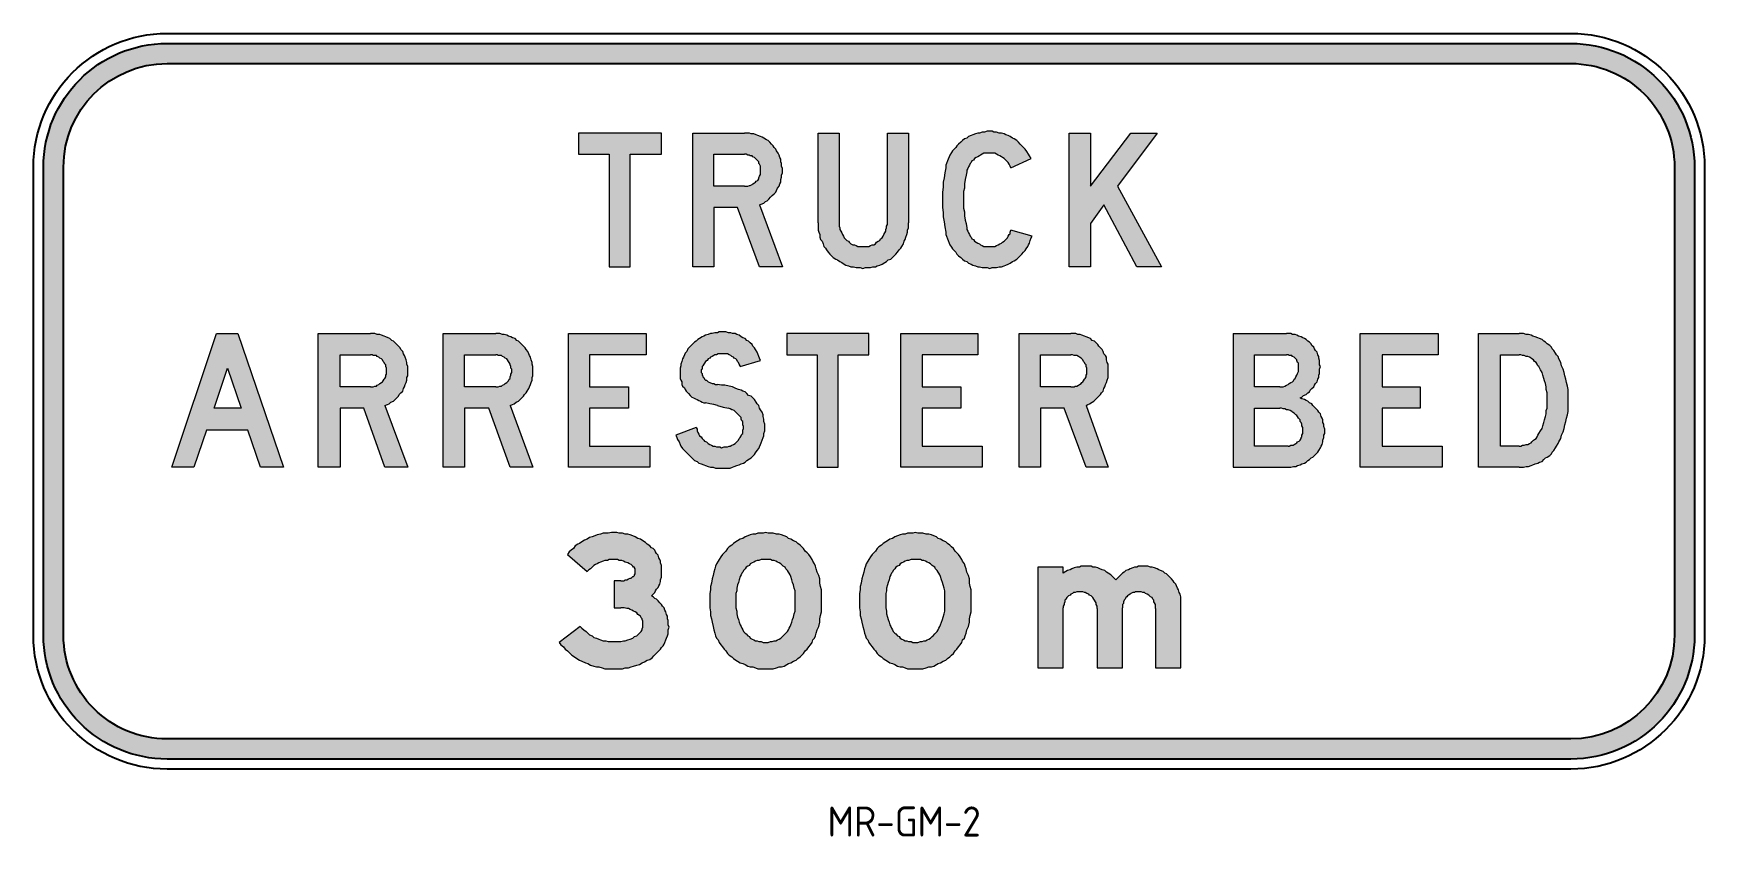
# Model space of a CAD drawing. Extents: x 120 to 286, y 176 to 256.
import ezdxf

# ---------------------------------------------------------------- set-up
doc = ezdxf.new("R2010")
doc.units = 0
doc.header["$LTSCALE"] = 12
doc.header["$MEASUREMENT"] = 0
doc.layers.get('0').update_dxf_attribs({"linetype": 'CONTINUOUS'})
for name, color, linetype in [('L25', 1, 'CONTINUOUS'), ('L35', 3, 'CONTINUOUS'), ('T25', 1, 'CONTINUOUS')]:
    doc.layers.add(name, color=color, linetype=linetype)
doc.styles.add('ISO', font='iso')

msp = doc.modelspace()

# ---------------------------------------------------------------- texts
at = {"layer": 'T25', "color": 3, "style": 'ISO'}
msp.add_text('MR-GM-2', height=3, dxfattribs=at).set_placement((198.8317213624878, 176.2439037877381))

# ---------------------------------------------------------------- hatches: boundary and pattern name
at = {"layer": 'L25'}
h = msp.add_hatch(color=256, dxfattribs=at)
edge = h.paths.add_edge_path()
edge.add_line((120.6286836880394, 196.3043451526267), (120.6286836880394, 242.97107848596))
edge.add_arc((132.9619836880395, 242.97107848596), 12.33330000000002, 90.00000000000011, 180, ccw=False)
edge.add_line((132.9619836880394, 255.30437848596), (272.9620503547061, 255.30437848596))
edge.add_arc((272.9620503547061, 242.97107848596), 12.33329999999998, -2.2737367544323206e-13, 90, ccw=False)
edge.add_line((285.2953503547061, 242.97107848596), (285.295350354706, 196.3043451526266))
edge.add_arc((272.962050354706, 196.3043451526266), 12.33330000000001, 270, 359.9999999999998, ccw=False)
edge.add_line((272.962050354706, 183.9710451526266), (132.9619836880394, 183.9710451526267))
edge.add_arc((132.9619836880394, 196.3043451526266), 12.33329999999998, 179.9999999999999, 270, ccw=False)
edge = h.paths.add_edge_path(flags=16)
edge.add_line((122.6286836880395, 196.3043451526267), (122.6286836880394, 242.97107848596))
edge.add_arc((132.9619836880395, 242.97107848596), 10.33330000000002, 90.00000000000023, 180, ccw=False)
edge.add_line((132.9619836880394, 253.30437848596), (272.9620503547061, 253.30437848596))
edge.add_arc((272.9620503547061, 242.97107848596), 10.33329999999998, -2.8421709430404007e-13, 90, ccw=False)
edge.add_line((283.295350354706, 242.97107848596), (283.295350354706, 196.3043451526266))
edge.add_arc((272.962050354706, 196.3043451526267), 10.33330000000001, 270, 359.99999999999955, ccw=False)
edge.add_line((272.962050354706, 185.9710451526267), (132.9619836880394, 185.9710451526267))
edge.add_arc((132.9619836880395, 196.3043451526266), 10.33329999999998, 179.9999999999999, 269.9999999999999, ccw=False)
h = msp.add_hatch(color=256, dxfattribs=at)
h.paths.add_polyline_path([(222.9311005084869, 246.3792235484591), (225.040136877174, 246.3792235484591), (225.040136877174, 241.0644518993674), (229.0894867050534, 246.3792235484591), (231.7046918022255, 246.3792235484591), (227.7397034290936, 241.0644518993674), (232.1264990759629, 233.0501136983563), (229.6800168882858, 233.0501136983563), (226.3899201531338, 239.2084998949228), (225.040136877174, 237.3525478904781), (225.040136877174, 233.0501136983563), (222.9311005084869, 233.0501136983563)])
h.paths.add_polyline_path([(194.7543746228266, 226.3855587733049), (194.7543746228266, 224.2765224046177), (197.791386993736, 224.2765224046177), (197.791386993736, 213.0564489232021), (199.9004233624232, 213.0564489232021), (199.9004233624232, 224.2765224046177), (202.9374357333327, 224.2765224046177), (202.9374357333327, 226.3855587733049)])
h.paths.add_polyline_path([(206.1431710137372, 226.3855587733049), (213.8200633957584, 226.3855587733049), (213.8200633957584, 224.2765224046177), (208.2522073824243, 224.2765224046177), (208.2522073824243, 221.0707871242133), (212.1328343008087, 221.0707871242133), (212.1328343008087, 218.9617507555261), (208.2522073824243, 218.9617507555261), (208.2522073824243, 215.1654852918892), (214.2418706694958, 215.1654852918892), (214.2418706694958, 213.0564489232021), (206.1431710137372, 213.0564489232021)])
h.paths.add_polyline_path([(174.001456754945, 246.3792235484591), (174.001456754945, 244.2701871797719), (177.0384691258545, 244.2701871797719), (177.0384691258545, 233.0501136983563), (179.1475054945416, 233.0501136983563), (179.1475054945416, 244.2701871797719), (182.2688793201986, 244.2701871797719), (182.2688793201986, 246.3792235484591)])
h.paths.add_polyline_path([(140.341236310698, 218.9617507555261), (137.6416697587785, 218.9617507555261), (138.9914530347383, 222.926739128658)], flags=16)
h.paths.add_polyline_path([(133.4235970214042, 213.0564489232021), (137.894754123021, 226.3855587733049), (140.0037904917081, 226.3855587733049), (144.5593090480724, 213.0564489232021), (142.2815497698903, 213.0564489232021), (141.016127948678, 216.7683529320915), (136.8824166660511, 216.7683529320915), (135.6169948448388, 213.0564489232021)])
h.paths.add_polyline_path([(172.9891192979752, 226.3855587733049), (180.7503731347439, 226.3855587733049), (180.7503731347439, 224.2765224046177), (175.0981556666623, 224.2765224046177), (175.0981556666623, 221.0707871242133), (178.9787825850467, 221.0707871242133), (178.9787825850467, 218.9617507555261), (175.0981556666623, 218.9617507555261), (175.0981556666623, 215.1654852918892), (181.0878189537338, 215.1654852918892), (181.0878189537338, 213.0564489232021), (172.9891192979752, 213.0564489232021)])
h.paths.add_polyline_path([(210.108159386869, 197.3652183401697), (210.1925208416165, 197.6183027044121), (210.276882296364, 197.8713870686546), (210.3612437511115, 198.1244714328971), (210.445605205859, 198.461917251887), (210.5299666606064, 198.7150016161295), (210.5299666606064, 199.0524474351194), (210.5299666606064, 199.3055317993619), (210.5299666606064, 199.5586161636043), (210.5299666606064, 199.8960619825943), (210.5299666606064, 200.1491463468367), (210.5299666606064, 200.4865921658267), (210.5299666606064, 200.7396765300691), (210.445605205859, 200.9927608943116), (210.3612437511115, 201.3302067133015), (210.276882296364, 201.583291077544), (210.1925208416165, 201.8363754417865), (210.108159386869, 202.1738212607764), (210.0237979321215, 202.3425441702714), (209.939436477374, 202.5112670797664), (209.8550750226266, 202.5956285345138), (209.7707135678791, 202.7643514440088), (209.6019906583841, 202.9330743535038), (209.5176292036366, 203.1017972629987), (209.3489062941416, 203.1861587177462), (209.2645448393941, 203.2705201724937), (209.0958219298992, 203.4392430819887), (208.9270990204042, 203.5236045367362), (208.7583761109092, 203.6079659914836), (208.5896532014143, 203.6923274462312), (208.4209302919193, 203.7766889009786), (208.2522073824243, 203.7766889009786), (208.0834844729293, 203.8610503557261), (207.8304001086869, 203.8610503557261), (207.6616771991919, 203.8610503557261), (207.4929542896969, 203.8610503557261), (207.324231380202, 203.8610503557261), (207.155508470707, 203.8610503557261), (206.9024241064645, 203.7766889009786), (206.7337011969696, 203.7766889009786), (206.5649782874746, 203.6923274462312), (206.3962553779796, 203.6079659914836), (206.2275324684846, 203.5236045367362), (206.0588095589897, 203.4392430819887), (205.9744481042422, 203.2705201724937), (205.8057251947472, 203.1861587177462), (205.6370022852522, 203.1017972629987), (205.5526408305048, 202.9330743535038), (205.3839179210098, 202.7643514440088), (205.2995564662623, 202.5956285345138), (205.2151950115148, 202.5112670797664), (205.1308335567673, 202.3425441702714), (205.0464721020198, 202.1738212607764), (204.9621106472724, 201.8363754417865), (204.8777491925249, 201.583291077544), (204.7933877377774, 201.3302067133015), (204.7090262830299, 200.9927608943116), (204.7090262830299, 200.7396765300691), (204.6246648282824, 200.4865921658267), (204.6246648282824, 200.1491463468367), (204.6246648282824, 199.8960619825943), (204.6246648282824, 199.5586161636043), (204.6246648282824, 199.3055317993619), (204.6246648282824, 199.0524474351194), (204.7090262830299, 198.7150016161295), (204.7090262830299, 198.461917251887), (204.7933877377774, 198.1244714328971), (204.8777491925249, 197.8713870686546), (204.9621106472724, 197.6183027044121), (205.0464721020198, 197.3652183401697), (205.1308335567673, 197.1964954306747), (205.2151950115148, 197.0277725211797), (205.2995564662623, 196.8590496116848), (205.3839179210098, 196.6903267021898), (205.5526408305048, 196.5216037926948), (205.6370022852522, 196.4372423379473), (205.8057251947472, 196.2685194284524), (205.9744481042422, 196.1841579737049), (206.0588095589897, 196.0154350642099), (206.2275324684846, 195.9310736094624), (206.3962553779796, 195.846712154715), (206.5649782874746, 195.7623506999674), (206.7337011969696, 195.7623506999674), (206.9024241064645, 195.67798924522), (207.155508470707, 195.67798924522), (207.324231380202, 195.5936277904725), (207.4929542896969, 195.5936277904725), (207.6616771991919, 195.5936277904725), (207.8304001086869, 195.5936277904725), (208.0834844729293, 195.67798924522), (208.2522073824243, 195.67798924522), (208.4209302919193, 195.7623506999674), (208.5896532014143, 195.7623506999674), (208.7583761109092, 195.846712154715), (208.9270990204042, 195.9310736094624), (209.0958219298992, 196.0154350642099), (209.2645448393941, 196.1841579737049), (209.3489062941416, 196.2685194284524), (209.5176292036366, 196.4372423379473), (209.6019906583841, 196.5216037926948), (209.7707135678791, 196.6903267021898), (209.8550750226266, 196.8590496116848), (209.939436477374, 197.0277725211797), (210.0237979321215, 197.1964954306747)], flags=16)
h.paths.add_polyline_path([(251.9514409416221, 226.3855587733049), (259.7126947783908, 226.3855587733049), (259.7126947783908, 224.2765224046177), (254.1448387650567, 224.2765224046177), (254.1448387650567, 221.0707871242133), (257.9411042286936, 221.0707871242133), (257.9411042286936, 218.9617507555261), (254.1448387650567, 218.9617507555261), (254.1448387650567, 215.1654852918892), (260.1345020521283, 215.1654852918892), (260.1345020521283, 213.0564489232021), (251.9514409416221, 213.0564489232021)])
h.paths.add_polyline_path([(212.6390030292936, 196.5216037926948), (212.7233644840411, 196.8590496116848), (212.8920873935361, 197.1964954306747), (212.9764488482835, 197.6183027044121), (212.9764488482835, 197.9557485234021), (213.060810303031, 198.293194342392), (213.1451717577785, 198.630640161382), (213.1451717577785, 199.0524474351194), (213.1451717577785, 199.3898932541094), (213.1451717577785, 199.7273390730993), (213.1451717577785, 200.0647848920892), (213.1451717577785, 200.4865921658267), (213.1451717577785, 200.8240379848166), (213.060810303031, 201.1614838038066), (212.9764488482835, 201.4989296227965), (212.9764488482835, 201.9207368965339), (212.8920873935361, 202.2581827155239), (212.7233644840411, 202.5956285345138), (212.6390030292936, 202.9330743535038), (212.5546415745461, 203.1861587177462), (212.4702801197986, 203.4392430819887), (212.3015572103037, 203.6923274462312), (212.2171957555562, 203.8610503557261), (212.0484728460612, 204.1141347199686), (211.8797499365662, 204.367219084211), (211.7110270270713, 204.535941993706), (211.5423041175763, 204.704664903201), (211.3735812080813, 204.9577492674434), (211.2048582985863, 205.1264721769384), (211.0361353890914, 205.2951950864334), (210.7830510248489, 205.4639179959283), (210.6143281153539, 205.6326409054233), (210.3612437511115, 205.7170023601708), (210.108159386869, 205.8857252696658), (209.8550750226266, 205.9700867244132), (209.6863521131316, 206.1388096339082), (209.4332677488891, 206.2231710886557), (209.1801833846467, 206.3075325434032), (208.9270990204042, 206.3918939981507), (208.6740146561617, 206.3918939981507), (208.3365688371718, 206.4762554528982), (208.0834844729293, 206.4762554528982), (207.8304001086869, 206.4762554528982), (207.5773157444444, 206.5606169076457), (207.324231380202, 206.4762554528982), (207.0711470159595, 206.4762554528982), (206.818062651717, 206.4762554528982), (206.5649782874746, 206.3918939981507), (206.3118939232321, 206.3918939981507), (206.0588095589897, 206.3075325434032), (205.8057251947472, 206.2231710886557), (205.5526408305048, 206.1388096339082), (205.2995564662623, 205.9700867244132), (205.0464721020198, 205.8857252696658), (204.7933877377774, 205.7170023601708), (204.6246648282824, 205.6326409054233), (204.37158046404, 205.4639179959283), (204.202857554545, 205.2951950864334), (203.9497731903025, 205.1264721769384), (203.7810502808076, 204.9577492674434), (203.6123273713126, 204.704664903201), (203.4436044618176, 204.535941993706), (203.2748815523227, 204.367219084211), (203.1061586428277, 204.1141347199686), (202.9374357333327, 203.8610503557261), (202.8530742785852, 203.6923274462312), (202.6843513690903, 203.4392430819887), (202.5999899143428, 203.1861587177462), (202.5156284595953, 202.9330743535038), (202.4312670048478, 202.5956285345138), (202.3469055501003, 202.2581827155239), (202.2625440953528, 201.9207368965339), (202.1781826406053, 201.4989296227965), (202.0938211858578, 201.1614838038066), (202.0938211858578, 200.8240379848166), (202.0094597311104, 200.4865921658267), (202.0094597311104, 200.0647848920892), (202.0094597311104, 199.7273390730993), (202.0094597311104, 199.3898932541094), (202.0094597311104, 199.0524474351194), (202.0938211858578, 198.630640161382), (202.0938211858578, 198.293194342392), (202.1781826406053, 197.9557485234021), (202.2625440953528, 197.6183027044121), (202.3469055501003, 197.1964954306747), (202.4312670048478, 196.8590496116848), (202.5156284595953, 196.5216037926948), (202.5999899143428, 196.2685194284524), (202.6843513690903, 196.0154350642099), (202.8530742785852, 195.846712154715), (202.9374357333327, 195.5936277904725), (203.1061586428277, 195.34054342623), (203.2748815523227, 195.1718205167351), (203.4436044618176, 194.9187361524926), (203.6123273713126, 194.7500132429976), (203.7810502808076, 194.4969288787552), (203.9497731903025, 194.3282059692602), (204.202857554545, 194.1594830597652), (204.37158046404, 193.9907601502703), (204.6246648282824, 193.8220372407753), (204.7933877377774, 193.7376757860278), (205.0464721020198, 193.5689528765328), (205.2995564662623, 193.4845914217854), (205.5526408305048, 193.4002299670378), (205.8057251947472, 193.2315070575429), (206.0588095589897, 193.1471456027954), (206.3118939232321, 193.1471456027954), (206.5649782874746, 193.0627841480479), (206.818062651717, 192.9784226933004), (207.0711470159595, 192.9784226933004), (207.324231380202, 192.9784226933004), (207.5773157444444, 192.9784226933004), (207.8304001086869, 192.9784226933004), (208.0834844729293, 192.9784226933004), (208.3365688371718, 192.9784226933004), (208.6740146561617, 193.0627841480479), (208.9270990204042, 193.1471456027954), (209.1801833846467, 193.1471456027954), (209.4332677488891, 193.2315070575429), (209.6863521131316, 193.4002299670378), (209.8550750226266, 193.4845914217854), (210.108159386869, 193.5689528765328), (210.3612437511115, 193.7376757860278), (210.6143281153539, 193.8220372407753), (210.7830510248489, 193.9907601502703), (211.0361353890914, 194.1594830597652), (211.2048582985863, 194.3282059692602), (211.3735812080813, 194.4969288787552), (211.5423041175763, 194.7500132429976), (211.7110270270713, 194.9187361524926), (211.8797499365662, 195.1718205167351), (212.0484728460612, 195.34054342623), (212.2171957555562, 195.5936277904725), (212.3015572103037, 195.846712154715), (212.4702801197986, 196.0154350642099), (212.5546415745461, 196.2685194284524)])
h.paths.add_polyline_path([(197.7070255389886, 196.5216037926948), (197.791386993736, 196.8590496116848), (197.960109903231, 197.1964954306747), (198.0444713579785, 197.6183027044121), (198.0444713579785, 197.9557485234021), (198.128832812726, 198.293194342392), (198.2131942674735, 198.630640161382), (198.2131942674735, 199.0524474351194), (198.2131942674735, 199.3898932541094), (198.2131942674735, 199.7273390730993), (198.2131942674735, 200.0647848920892), (198.2131942674735, 200.4865921658267), (198.2131942674735, 200.8240379848166), (198.128832812726, 201.1614838038066), (198.0444713579785, 201.4989296227965), (198.0444713579785, 201.9207368965339), (197.960109903231, 202.2581827155239), (197.791386993736, 202.5956285345138), (197.7070255389886, 202.9330743535038), (197.6226640842411, 203.1861587177462), (197.5383026294936, 203.4392430819887), (197.3695797199986, 203.6923274462312), (197.2852182652511, 203.8610503557261), (197.1164953557562, 204.1141347199686), (196.9477724462612, 204.367219084211), (196.7790495367662, 204.535941993706), (196.6103266272712, 204.704664903201), (196.4416037177763, 204.9577492674434), (196.2728808082813, 205.1264721769384), (196.1041578987863, 205.2951950864334), (195.8510735345439, 205.4639179959283), (195.6823506250489, 205.6326409054233), (195.4292662608064, 205.7170023601708), (195.176181896564, 205.8857252696658), (194.9230975323215, 205.9700867244132), (194.7543746228266, 206.1388096339082), (194.5012902585841, 206.2231710886557), (194.2482058943416, 206.3075325434032), (193.9951215300992, 206.3918939981507), (193.7420371658567, 206.3918939981507), (193.4045913468668, 206.4762554528982), (193.1515069826243, 206.4762554528982), (192.8984226183819, 206.4762554528982), (192.6453382541394, 206.5606169076457), (192.3922538898969, 206.4762554528982), (192.1391695256545, 206.4762554528982), (191.886085161412, 206.4762554528982), (191.6330007971696, 206.3918939981507), (191.3799164329271, 206.3918939981507), (191.1268320686846, 206.3075325434032), (190.8737477044422, 206.2231710886557), (190.6206633401997, 206.1388096339082), (190.3675789759573, 205.9700867244132), (190.1144946117148, 205.8857252696658), (189.8614102474723, 205.7170023601708), (189.6926873379774, 205.6326409054233), (189.4396029737349, 205.4639179959283), (189.2708800642399, 205.2951950864334), (189.0177956999975, 205.1264721769384), (188.8490727905025, 204.9577492674434), (188.6803498810076, 204.704664903201), (188.5116269715126, 204.535941993706), (188.3429040620176, 204.367219084211), (188.1741811525226, 204.1141347199686), (188.0054582430277, 203.8610503557261), (187.9210967882802, 203.6923274462312), (187.7523738787852, 203.4392430819887), (187.6680124240377, 203.1861587177462), (187.5836509692902, 202.9330743535038), (187.4992895145428, 202.5956285345138), (187.4149280597953, 202.2581827155239), (187.3305666050478, 201.9207368965339), (187.2462051503003, 201.4989296227965), (187.1618436955528, 201.1614838038066), (187.1618436955528, 200.8240379848166), (187.0774822408053, 200.4865921658267), (187.0774822408053, 200.0647848920892), (187.0774822408053, 199.7273390730993), (187.0774822408053, 199.3898932541094), (187.0774822408053, 199.0524474351194), (187.1618436955528, 198.630640161382), (187.1618436955528, 198.293194342392), (187.2462051503003, 197.9557485234021), (187.3305666050478, 197.6183027044121), (187.4149280597953, 197.1964954306747), (187.4992895145428, 196.8590496116848), (187.5836509692902, 196.5216037926948), (187.6680124240377, 196.2685194284524), (187.7523738787852, 196.0154350642099), (187.9210967882802, 195.846712154715), (188.0054582430277, 195.5936277904725), (188.1741811525226, 195.34054342623), (188.3429040620176, 195.1718205167351), (188.5116269715126, 194.9187361524926), (188.6803498810076, 194.7500132429976), (188.8490727905025, 194.4969288787552), (189.0177956999975, 194.3282059692602), (189.2708800642399, 194.1594830597652), (189.4396029737349, 193.9907601502703), (189.6926873379774, 193.8220372407753), (189.8614102474723, 193.7376757860278), (190.1144946117148, 193.5689528765328), (190.3675789759573, 193.4845914217854), (190.6206633401997, 193.4002299670378), (190.8737477044422, 193.2315070575429), (191.1268320686846, 193.1471456027954), (191.3799164329271, 193.1471456027954), (191.6330007971696, 193.0627841480479), (191.886085161412, 192.9784226933004), (192.1391695256545, 192.9784226933004), (192.3922538898969, 192.9784226933004), (192.6453382541394, 192.9784226933004), (192.8984226183819, 192.9784226933004), (193.1515069826243, 192.9784226933004), (193.4045913468668, 192.9784226933004), (193.7420371658567, 193.0627841480479), (193.9951215300992, 193.1471456027954), (194.2482058943416, 193.1471456027954), (194.5012902585841, 193.2315070575429), (194.7543746228266, 193.4002299670378), (194.9230975323215, 193.4845914217854), (195.176181896564, 193.5689528765328), (195.4292662608064, 193.7376757860278), (195.6823506250489, 193.8220372407753), (195.8510735345439, 193.9907601502703), (196.1041578987863, 194.1594830597652), (196.2728808082813, 194.3282059692602), (196.4416037177763, 194.4969288787552), (196.6103266272712, 194.7500132429976), (196.7790495367662, 194.9187361524926), (196.9477724462612, 195.1718205167351), (197.1164953557562, 195.34054342623), (197.2852182652511, 195.5936277904725), (197.3695797199986, 195.846712154715), (197.5383026294936, 196.0154350642099), (197.6226640842411, 196.2685194284524)])
h.paths.add_polyline_path([(195.176181896564, 197.3652183401697), (195.2605433513115, 197.6183027044121), (195.344904806059, 197.8713870686546), (195.4292662608064, 198.1244714328971), (195.5136277155539, 198.461917251887), (195.5979891703014, 198.7150016161295), (195.5979891703014, 199.0524474351194), (195.5979891703014, 199.3055317993619), (195.5979891703014, 199.5586161636043), (195.5979891703014, 199.8960619825943), (195.5979891703014, 200.1491463468367), (195.5979891703014, 200.4865921658267), (195.5979891703014, 200.7396765300691), (195.5136277155539, 200.9927608943116), (195.4292662608064, 201.3302067133015), (195.344904806059, 201.583291077544), (195.2605433513115, 201.8363754417865), (195.176181896564, 202.1738212607764), (195.0918204418165, 202.3425441702714), (195.007458987069, 202.5112670797664), (194.9230975323215, 202.5956285345138), (194.838736077574, 202.7643514440088), (194.6700131680791, 202.9330743535038), (194.5856517133316, 203.1017972629987), (194.4169288038366, 203.1861587177462), (194.3325673490891, 203.2705201724937), (194.1638444395942, 203.4392430819887), (193.9951215300992, 203.5236045367362), (193.8263986206042, 203.6079659914836), (193.6576757111092, 203.6923274462312), (193.4889528016143, 203.7766889009786), (193.3202298921193, 203.7766889009786), (193.1515069826243, 203.8610503557261), (192.8984226183819, 203.8610503557261), (192.7296997088869, 203.8610503557261), (192.5609767993919, 203.8610503557261), (192.3922538898969, 203.8610503557261), (192.223530980402, 203.8610503557261), (191.9704466161595, 203.7766889009786), (191.8017237066645, 203.7766889009786), (191.6330007971696, 203.6923274462312), (191.4642778876746, 203.6079659914836), (191.2955549781796, 203.5236045367362), (191.1268320686846, 203.4392430819887), (191.0424706139372, 203.2705201724937), (190.8737477044422, 203.1861587177462), (190.7050247949472, 203.1017972629987), (190.6206633401997, 202.9330743535038), (190.4519404307048, 202.7643514440088), (190.3675789759573, 202.5956285345138), (190.2832175212098, 202.5112670797664), (190.1988560664623, 202.3425441702714), (190.1144946117148, 202.1738212607764), (190.0301331569673, 201.8363754417865), (189.9457717022198, 201.583291077544), (189.8614102474723, 201.3302067133015), (189.7770487927249, 200.9927608943116), (189.7770487927249, 200.7396765300691), (189.6926873379774, 200.4865921658267), (189.6926873379774, 200.1491463468367), (189.6926873379774, 199.8960619825943), (189.6926873379774, 199.5586161636043), (189.6926873379774, 199.3055317993619), (189.6926873379774, 199.0524474351194), (189.7770487927249, 198.7150016161295), (189.7770487927249, 198.461917251887), (189.8614102474723, 198.1244714328971), (189.9457717022198, 197.8713870686546), (190.0301331569673, 197.6183027044121), (190.1144946117148, 197.3652183401697), (190.1988560664623, 197.1964954306747), (190.2832175212098, 197.0277725211797), (190.3675789759573, 196.8590496116848), (190.4519404307048, 196.6903267021898), (190.6206633401997, 196.5216037926948), (190.7050247949472, 196.4372423379473), (190.8737477044422, 196.2685194284524), (191.0424706139372, 196.1841579737049), (191.1268320686846, 196.0154350642099), (191.2955549781796, 195.9310736094624), (191.4642778876746, 195.846712154715), (191.6330007971696, 195.7623506999674), (191.8017237066645, 195.7623506999674), (191.9704466161595, 195.67798924522), (192.223530980402, 195.67798924522), (192.3922538898969, 195.5936277904725), (192.5609767993919, 195.5936277904725), (192.7296997088869, 195.5936277904725), (192.8984226183819, 195.5936277904725), (193.1515069826243, 195.67798924522), (193.3202298921193, 195.67798924522), (193.4889528016143, 195.7623506999674), (193.6576757111092, 195.7623506999674), (193.8263986206042, 195.846712154715), (193.9951215300992, 195.9310736094624), (194.1638444395942, 196.0154350642099), (194.3325673490891, 196.1841579737049), (194.4169288038366, 196.2685194284524), (194.5856517133316, 196.4372423379473), (194.6700131680791, 196.5216037926948), (194.838736077574, 196.6903267021898), (194.9230975323215, 196.8590496116848), (195.007458987069, 197.0277725211797), (195.0918204418165, 197.1964954306747)], flags=16)
h.paths.add_polyline_path([(194.3325673490891, 242.6673195395697), (194.3325673490891, 242.8360424490647), (194.2482058943416, 243.0891268133071), (194.2482058943416, 243.3422111775496), (194.1638444395942, 243.5109340870445), (194.1638444395942, 243.764018451287), (194.0794829848467, 243.932741360782), (193.9951215300992, 244.1858257250244), (193.9107600753517, 244.3545486345194), (193.7420371658567, 244.6076329987619), (193.6576757111092, 244.7763559082568), (193.4889528016143, 244.9450788177518), (193.4045913468668, 245.1138017272468), (193.2358684373718, 245.2825246367418), (193.0671455278768, 245.4512475462367), (192.8984226183819, 245.6199704557317), (192.7296997088869, 245.7043319104792), (192.4766153446444, 245.8730548199742), (192.3078924351495, 245.9574162747217), (192.1391695256545, 246.0417777294691), (191.886085161412, 246.1261391842166), (191.7173622519171, 246.2105006389641), (191.4642778876746, 246.2948620937116), (191.2111935234321, 246.2948620937116), (191.0424706139372, 246.3792235484591), (190.7893862496947, 246.3792235484591), (190.5363018854522, 246.3792235484591), (185.3902531458556, 246.3792235484591), (185.3902531458556, 233.0501136983563), (187.4992895145428, 233.0501136983563), (187.4992895145428, 238.9554155306803), (189.8614102474723, 238.9554155306803), (192.054808070907, 233.0501136983563), (194.3325673490891, 233.0501136983563), (192.054808070907, 239.2084998949228), (192.223530980402, 239.2928613496703), (192.4766153446444, 239.3772228044177), (192.6453382541394, 239.5459457139127), (192.8140611636344, 239.6303071686602), (192.9827840731294, 239.7990300781552), (193.1515069826243, 239.9677529876502), (193.3202298921193, 240.1364758971451), (193.4889528016143, 240.3051988066401), (193.6576757111092, 240.4739217161351), (193.7420371658567, 240.64264462563), (193.8263986206042, 240.8957289898725), (193.9951215300992, 241.0644518993674), (194.0794829848467, 241.3175362636099), (194.1638444395942, 241.4862591731049), (194.1638444395942, 241.7393435373473), (194.2482058943416, 241.9924279015898), (194.2482058943416, 242.1611508110848), (194.3325673490891, 242.4142351753272)])
h.paths.add_polyline_path([(197.8757484484835, 237.4369093452256), (197.8757484484835, 246.3792235484591), (199.9847848171707, 246.3792235484591), (199.9847848171707, 237.4369093452256), (199.9847848171707, 237.2681864357306), (199.9847848171707, 237.0994635262356), (200.0691462719182, 236.9307406167406), (200.0691462719182, 236.7620177072457), (200.1535077266657, 236.5932947977507), (200.2378691814131, 236.4245718882557), (200.3222306361606, 236.2558489787608), (200.4065920909081, 236.0871260692658), (200.4909535456556, 235.9184031597708), (200.5753150004031, 235.8340417050233), (200.7440379098981, 235.6653187955283), (200.912760819393, 235.5809573407809), (200.9971222741405, 235.4965958860334), (201.1658451836355, 235.3278729765384), (201.3345680931305, 235.2435115217909), (201.5032910026254, 235.2435115217909), (201.6720139121204, 235.1591500670434), (201.8407368216154, 235.0747886122959), (202.0094597311104, 235.0747886122959), (202.1781826406053, 235.0747886122959), (202.3469055501003, 235.0747886122959), (202.5156284595953, 235.0747886122959), (202.7687128238377, 235.0747886122959), (202.9374357333327, 235.0747886122959), (203.1061586428277, 235.1591500670434), (203.2748815523227, 235.2435115217909), (203.4436044618176, 235.2435115217909), (203.6123273713126, 235.3278729765384), (203.6966888260601, 235.4965958860334), (203.8654117355551, 235.5809573407809), (204.03413464505, 235.6653187955283), (204.1184960997975, 235.8340417050233), (204.2872190092925, 235.9184031597708), (204.37158046404, 236.0871260692658), (204.4559419187875, 236.2558489787608), (204.5403033735349, 236.4245718882557), (204.6246648282824, 236.5932947977507), (204.6246648282824, 236.7620177072457), (204.7090262830299, 236.9307406167406), (204.7090262830299, 237.0994635262356), (204.7933877377774, 237.2681864357306), (204.7933877377774, 237.4369093452256), (204.7933877377774, 246.3792235484591), (206.9024241064645, 246.3792235484591), (206.9024241064645, 237.4369093452256), (206.9024241064645, 237.1838249809831), (206.9024241064645, 236.9307406167406), (206.818062651717, 236.6776562524982), (206.818062651717, 236.5089333430032), (206.7337011969696, 236.2558489787608), (206.6493397422221, 236.0027646145183), (206.5649782874746, 235.7496802502758), (206.4806168327271, 235.5809573407809), (206.3962553779796, 235.3278729765384), (206.2275324684846, 235.0747886122959), (206.1431710137372, 234.906065702801), (205.9744481042422, 234.737342793306), (205.8057251947472, 234.4842584290635), (205.6370022852522, 234.3155355195686), (205.4682793757573, 234.1468126100736), (205.2995564662623, 233.9780897005786), (205.1308335567673, 233.8093667910837), (204.8777491925249, 233.7250053363362), (204.7090262830299, 233.5562824268412), (204.5403033735349, 233.4719209720937), (204.2872190092925, 233.3031980625987), (204.03413464505, 233.2188366078512), (203.7810502808076, 233.1344751531038), (203.6123273713126, 233.0501136983563), (203.3592430070701, 233.0501136983563), (203.1061586428277, 232.9657522436088), (202.8530742785852, 232.9657522436088), (202.5999899143428, 232.9657522436088), (202.3469055501003, 232.8813907888613), (202.0938211858578, 232.9657522436088), (201.8407368216154, 232.9657522436088), (201.6720139121204, 232.9657522436088), (201.418929547878, 233.0501136983563), (201.1658451836355, 233.0501136983563), (200.912760819393, 233.1344751531038), (200.6596764551506, 233.2188366078512), (200.4909535456556, 233.3031980625987), (200.2378691814131, 233.4719209720937), (200.0691462719182, 233.5562824268412), (199.8160619076757, 233.7250053363362), (199.6473389981807, 233.8093667910837), (199.3942546339383, 233.9780897005786), (199.2255317244433, 234.1468126100736), (199.0568088149483, 234.3155355195686), (198.8880859054534, 234.4842584290635), (198.7193629959584, 234.737342793306), (198.6350015412109, 234.906065702801), (198.4662786317159, 235.0747886122959), (198.3819171769684, 235.3278729765384), (198.297555722221, 235.5809573407809), (198.128832812726, 235.7496802502758), (198.0444713579785, 236.0027646145183), (198.0444713579785, 236.2558489787608), (197.960109903231, 236.5089333430032), (197.8757484484835, 236.6776562524982), (197.8757484484835, 236.9307406167406), (197.8757484484835, 237.1838249809831)])
h.paths.add_polyline_path([(215.0011237622232, 246.5479464579541), (214.7480393979807, 246.5479464579541), (214.4949550337383, 246.4635850032066), (214.2418706694958, 246.4635850032066), (213.9887863052534, 246.3792235484591), (213.8200633957584, 246.3792235484591), (213.5669790315159, 246.2948620937116), (213.3138946672735, 246.2105006389641), (213.1451717577785, 246.1261391842166), (212.8920873935361, 246.0417777294691), (212.7233644840411, 245.8730548199742), (212.4702801197986, 245.7886933652267), (212.3015572103037, 245.6199704557317), (212.1328343008087, 245.4512475462367), (211.8797499365662, 245.2825246367418), (211.7110270270713, 245.1138017272468), (211.6266655723238, 244.9450788177518), (211.4579426628288, 244.7763559082568), (211.2892197533338, 244.6076329987619), (211.2048582985863, 244.4389100892669), (211.0361353890914, 244.1858257250244), (210.9517739343439, 244.0171028155295), (210.8674124795964, 243.764018451287), (210.7830510248489, 243.595295541792), (210.6986895701014, 243.3422111775496), (210.6143281153539, 243.1734882680546), (210.6143281153539, 242.9204039038121), (210.5299666606064, 242.4142351753272), (210.445605205859, 241.9080664468423), (210.3612437511115, 241.4862591731049), (210.3612437511115, 240.98009044462), (210.276882296364, 240.4739217161351), (210.276882296364, 239.9677529876502), (210.276882296364, 239.4615842591652), (210.276882296364, 238.9554155306803), (210.3612437511115, 238.4492468021954), (210.3612437511115, 238.027439528458), (210.445605205859, 237.521270799973), (210.5299666606064, 237.0151020714881), (210.6143281153539, 236.5089333430032), (210.6143281153539, 236.2558489787608), (210.6986895701014, 236.0871260692658), (210.7830510248489, 235.8340417050233), (210.8674124795964, 235.6653187955283), (210.9517739343439, 235.4122344312859), (211.0361353890914, 235.2435115217909), (211.2048582985863, 234.9904271575485), (211.2892197533338, 234.8217042480535), (211.4579426628288, 234.6529813385585), (211.6266655723238, 234.4842584290635), (211.7110270270713, 234.3155355195686), (211.8797499365662, 234.1468126100736), (212.1328343008087, 233.9780897005786), (212.3015572103037, 233.8093667910837), (212.4702801197986, 233.6406438815887), (212.7233644840411, 233.5562824268412), (212.8920873935361, 233.3875595173462), (213.1451717577785, 233.3031980625987), (213.3138946672735, 233.2188366078512), (213.5669790315159, 233.1344751531038), (213.8200633957584, 233.0501136983563), (213.9887863052534, 233.0501136983563), (214.2418706694958, 232.9657522436088), (214.4949550337383, 232.9657522436088), (214.7480393979807, 232.9657522436088), (215.0011237622232, 232.8813907888613), (215.2542081264657, 232.9657522436088), (215.4229310359606, 232.9657522436088), (215.6760154002031, 232.9657522436088), (215.9290997644455, 233.0501136983563), (216.182184128688, 233.0501136983563), (216.4352684929305, 233.1344751531038), (216.6039914024254, 233.2188366078512), (216.8570757666679, 233.3031980625987), (217.0257986761629, 233.3875595173462), (217.2788830404053, 233.5562824268412), (217.4476059499003, 233.6406438815887), (217.7006903141427, 233.8093667910837), (217.8694132236377, 233.9780897005786), (218.0381361331327, 234.1468126100736), (218.2068590426277, 234.3155355195686), (218.3755819521226, 234.4842584290635), (218.5443048616176, 234.6529813385585), (218.6286663163651, 234.8217042480535), (218.7973892258601, 235.0747886122959), (218.8817506806076, 235.2435115217909), (218.966112135355, 235.4122344312859), (219.0504735901025, 235.6653187955283), (219.13483504485, 235.9184031597708), (219.2191964995975, 236.0871260692658), (217.1101601309103, 236.6776562524982), (217.0257986761629, 236.5089333430032), (217.0257986761629, 236.3402104335082), (216.9414372214154, 236.2558489787608), (216.8570757666679, 236.0871260692658), (216.7727143119204, 235.9184031597708), (216.6883528571729, 235.8340417050233), (216.6039914024254, 235.7496802502758), (216.4352684929305, 235.5809573407809), (216.2665455834355, 235.4965958860334), (216.182184128688, 235.4122344312859), (216.013461219193, 235.3278729765384), (215.8447383096981, 235.2435115217909), (215.6760154002031, 235.1591500670434), (215.5072924907081, 235.0747886122959), (215.3385695812131, 235.0747886122959), (215.1698466717182, 235.0747886122959), (215.0011237622232, 235.0747886122959), (214.8324008527282, 235.0747886122959), (214.6636779432333, 235.0747886122959), (214.4105935789908, 235.0747886122959), (214.2418706694958, 235.1591500670434), (214.0731477600009, 235.2435115217909), (213.9887863052534, 235.3278729765384), (213.8200633957584, 235.4122344312859), (213.6513404862634, 235.4965958860334), (213.4826175767685, 235.5809573407809), (213.398256122021, 235.7496802502758), (213.229533212526, 235.8340417050233), (213.1451717577785, 236.0027646145183), (213.060810303031, 236.0871260692658), (212.9764488482835, 236.2558489787608), (212.8920873935361, 236.4245718882557), (212.8077259387886, 236.5932947977507), (212.7233644840411, 236.7620177072457), (212.7233644840411, 236.9307406167406), (212.6390030292936, 237.3525478904781), (212.5546415745461, 237.689993709468), (212.4702801197986, 238.1118009832055), (212.4702801197986, 238.5336082569429), (212.3859186650511, 238.8710540759328), (212.3859186650511, 239.2928613496703), (212.3859186650511, 239.7146686234077), (212.3859186650511, 240.1364758971451), (212.3859186650511, 240.5582831708825), (212.4702801197986, 240.8957289898725), (212.4702801197986, 241.3175362636099), (212.5546415745461, 241.7393435373473), (212.6390030292936, 242.1611508110848), (212.7233644840411, 242.4985966300747), (212.7233644840411, 242.6673195395697), (212.8077259387886, 242.8360424490647), (212.8920873935361, 243.0047653585596), (212.9764488482835, 243.1734882680546), (213.060810303031, 243.3422111775496), (213.1451717577785, 243.4265726322971), (213.229533212526, 243.595295541792), (213.398256122021, 243.6796569965395), (213.4826175767685, 243.8483799060345), (213.6513404862634, 243.932741360782), (213.8200633957584, 244.0171028155295), (213.9887863052534, 244.1014642702769), (214.0731477600009, 244.1858257250244), (214.2418706694958, 244.2701871797719), (214.4105935789908, 244.3545486345194), (214.6636779432333, 244.3545486345194), (214.8324008527282, 244.3545486345194), (215.0011237622232, 244.3545486345194), (215.1698466717182, 244.3545486345194), (215.3385695812131, 244.3545486345194), (215.5072924907081, 244.3545486345194), (215.6760154002031, 244.2701871797719), (215.8447383096981, 244.1858257250244), (216.013461219193, 244.1014642702769), (216.182184128688, 244.0171028155295), (216.2665455834355, 243.932741360782), (216.4352684929305, 243.8483799060345), (216.6039914024254, 243.6796569965395), (216.6883528571729, 243.595295541792), (216.8570757666679, 243.4265726322971), (216.9414372214154, 243.2578497228021), (217.0257986761629, 243.0891268133071), (217.1101601309103, 242.9204039038121), (219.13483504485, 243.8483799060345), (218.966112135355, 244.1014642702769), (218.8817506806076, 244.2701871797719), (218.7130277711126, 244.5232715440144), (218.5443048616176, 244.7763559082568), (218.3755819521226, 244.9450788177518), (218.2068590426277, 245.1138017272468), (218.0381361331327, 245.2825246367418), (217.8694132236377, 245.4512475462367), (217.7006903141427, 245.6199704557317), (217.4476059499003, 245.7886933652267), (217.2788830404053, 245.8730548199742), (217.0257986761629, 246.0417777294691), (216.8570757666679, 246.1261391842166), (216.6039914024254, 246.2105006389641), (216.4352684929305, 246.2948620937116), (216.182184128688, 246.3792235484591), (215.9290997644455, 246.3792235484591), (215.6760154002031, 246.4635850032066), (215.4229310359606, 246.4635850032066), (215.2542081264657, 246.5479464579541)])
h.paths.add_polyline_path([(186.4025906028254, 223.1798234929004), (186.318229148078, 223.0954620381529), (186.318229148078, 223.0111005834054), (186.318229148078, 222.8423776739105), (186.2338676933305, 222.758016219163), (186.2338676933305, 222.589293309668), (186.2338676933305, 222.5049318549205), (186.318229148078, 222.4205704001731), (186.318229148078, 222.2518474906781), (186.4025906028254, 222.1674860359306), (186.4025906028254, 222.0831245811831), (186.4869520575729, 221.9987631264356), (186.5713135123204, 221.8300402169406), (186.6556749670679, 221.7456787621932), (186.7400364218154, 221.7456787621932), (186.8243978765629, 221.6613173074457), (186.9087593313104, 221.5769558526982), (187.0774822408053, 221.4925943979507), (187.3305666050478, 221.4082329432032), (187.4992895145428, 221.4082329432032), (187.6680124240377, 221.3238714884557), (187.8367353335327, 221.3238714884557), (188.2585426072701, 221.2395100337083), (188.5959884262601, 221.2395100337083), (189.0177956999975, 221.1551485789607), (189.3552415189874, 221.0707871242133), (189.6926873379774, 220.9020642147183), (189.9457717022198, 220.8177027599708), (190.1988560664623, 220.7333413052233), (190.3675789759573, 220.6489798504758), (190.6206633401997, 220.5646183957284), (190.7893862496947, 220.3958954862334), (190.9581091591897, 220.2271725767384), (191.2111935234321, 220.1428111219909), (191.3799164329271, 219.9740882124959), (191.5486393424221, 219.805365303001), (191.7173622519171, 219.5522809387585), (191.8017237066645, 219.3835580292636), (191.9704466161595, 219.2148351197686), (192.054808070907, 218.9617507555261), (192.1391695256545, 218.7930278460311), (192.3078924351495, 218.5399434817887), (192.3922538898969, 218.2868591175462), (192.3922538898969, 218.1181362080513), (192.4766153446444, 217.8650518438088), (192.4766153446444, 217.6119674795663), (192.5609767993919, 217.3588831153239), (192.5609767993919, 217.1057987510814), (192.5609767993919, 216.9370758415864), (192.5609767993919, 216.683991477344), (192.4766153446444, 216.4309071131015), (192.4766153446444, 216.1778227488591), (192.3922538898969, 216.0090998393641), (192.3078924351495, 215.7560154751216), (192.223530980402, 215.5029311108792), (192.1391695256545, 215.3342082013842), (192.054808070907, 215.0811238371418), (191.9704466161595, 214.9124009276468), (191.8017237066645, 214.7436780181518), (191.6330007971696, 214.4905936539093), (191.5486393424221, 214.3218707444144), (191.3799164329271, 214.1531478349194), (191.2111935234321, 213.9844249254244), (191.0424706139372, 213.900063470677), (190.7893862496947, 213.731340561182), (190.6206633401997, 213.562617651687), (190.4519404307048, 213.4782561969395), (190.1988560664623, 213.393894742192), (190.0301331569673, 213.3095332874445), (189.7770487927249, 213.2251718326971), (189.5239644284824, 213.1408103779496), (189.3552415189874, 213.0564489232021), (189.102157154745, 212.9720874684546), (188.8490727905025, 212.9720874684546), (188.5959884262601, 212.9720874684546), (188.3429040620176, 212.9720874684546), (188.0898196977752, 212.9720874684546), (187.8367353335327, 212.9720874684546), (187.6680124240377, 212.9720874684546), (187.4149280597953, 213.0564489232021), (187.1618436955528, 213.0564489232021), (186.9087593313104, 213.1408103779496), (186.6556749670679, 213.2251718326971), (186.4869520575729, 213.3095332874445), (186.2338676933305, 213.393894742192), (185.980783329088, 213.4782561969395), (185.812060419593, 213.6469791064345), (185.5589760553506, 213.731340561182), (185.3902531458556, 213.900063470677), (185.2215302363606, 214.0687863801719), (185.0528073268657, 214.2375092896669), (184.8840844173707, 214.4062321991619), (184.7153615078757, 214.5749551086568), (184.5466385983808, 214.7436780181518), (184.3779156888858, 214.9124009276468), (184.2091927793908, 215.1654852918892), (184.1248313246433, 215.3342082013842), (184.0404698698958, 215.5872925656267), (183.8717469604009, 215.8403769298691), (183.7873855056534, 216.0090998393641), (183.7030240509059, 216.2621842036066), (185.7276989648456, 217.0214372963339), (185.812060419593, 216.852714386839), (185.812060419593, 216.683991477344), (185.8964218743405, 216.515268567849), (185.980783329088, 216.346545658354), (186.0651447838355, 216.1778227488591), (186.2338676933305, 216.0934612941116), (186.318229148078, 215.9247383846166), (186.4869520575729, 215.7560154751216), (186.5713135123204, 215.6716540203741), (186.7400364218154, 215.5872925656267), (186.9087593313104, 215.4185696561317), (187.0774822408053, 215.3342082013842), (187.2462051503003, 215.2498467466367), (187.4149280597953, 215.1654852918892), (187.5836509692902, 215.1654852918892), (187.7523738787852, 215.0811238371418), (187.9210967882802, 215.0811238371418), (188.0898196977752, 215.0811238371418), (188.2585426072701, 214.9967623823943), (188.5116269715126, 215.0811238371418), (188.6803498810076, 215.0811238371418), (188.8490727905025, 215.0811238371418), (189.0177956999975, 215.1654852918892), (189.102157154745, 215.1654852918892), (189.2708800642399, 215.2498467466367), (189.4396029737349, 215.3342082013842), (189.6083258832299, 215.4185696561317), (189.6926873379774, 215.5029311108792), (189.8614102474723, 215.6716540203741), (189.9457717022198, 215.7560154751216), (190.0301331569673, 215.9247383846166), (190.1144946117148, 216.0090998393641), (190.1988560664623, 216.1778227488591), (190.2832175212098, 216.346545658354), (190.3675789759573, 216.4309071131015), (190.3675789759573, 216.5996300225965), (190.3675789759573, 216.7683529320915), (190.4519404307048, 216.9370758415864), (190.4519404307048, 217.1057987510814), (190.3675789759573, 217.2745216605764), (190.3675789759573, 217.4432445700714), (190.3675789759573, 217.6119674795663), (190.2832175212098, 217.6963289343138), (190.1988560664623, 217.8650518438088), (190.1988560664623, 218.0337747533038), (190.1144946117148, 218.1181362080513), (189.9457717022198, 218.2868591175462), (189.8614102474723, 218.3712205722937), (189.7770487927249, 218.4555820270412), (189.6083258832299, 218.6243049365362), (189.5239644284824, 218.7086663912837), (189.3552415189874, 218.7930278460311), (189.2708800642399, 218.7930278460311), (189.102157154745, 218.8773893007786), (188.93343424525, 218.9617507555261), (188.4272655167651, 219.0461122102736), (187.8367353335327, 219.2148351197686), (187.4992895145428, 219.2991965745161), (187.0774822408053, 219.3835580292636), (186.6556749670679, 219.467919484011), (186.4869520575729, 219.467919484011), (186.318229148078, 219.5522809387585), (186.149506238583, 219.636642393506), (185.980783329088, 219.7210038482535), (185.812060419593, 219.805365303001), (185.6433375100981, 219.8897267577485), (185.4746146006031, 219.9740882124959), (185.3058916911081, 220.0584496672435), (185.1371687816132, 220.2271725767384), (184.9684458721182, 220.3958954862334), (184.8840844173707, 220.4802569409809), (184.7153615078757, 220.6489798504758), (184.6310000531282, 220.8177027599708), (184.5466385983808, 220.9864256694658), (184.3779156888858, 221.1551485789607), (184.2935542341383, 221.3238714884557), (184.2935542341383, 221.5769558526982), (184.2091927793908, 221.7456787621932), (184.1248313246433, 221.9144016716881), (184.1248313246433, 222.1674860359306), (184.1248313246433, 222.3362089454255), (184.1248313246433, 222.5049318549205), (184.1248313246433, 222.758016219163), (184.1248313246433, 222.926739128658), (184.2091927793908, 223.1798234929004), (184.2091927793908, 223.3485464023954), (184.2935542341383, 223.6016307666379), (184.3779156888858, 223.8547151308803), (184.4622771436333, 224.0234380403753), (184.5466385983808, 224.2765224046177), (184.6310000531282, 224.4452453141127), (184.7997229626232, 224.6139682236077), (184.8840844173707, 224.8670525878501), (185.0528073268657, 225.0357754973451), (185.2215302363606, 225.2044984068401), (185.3902531458556, 225.373221316335), (185.5589760553506, 225.54194422583), (185.7276989648456, 225.6263056805775), (185.8964218743405, 225.7950285900725), (186.0651447838355, 225.87939004482), (186.318229148078, 226.0481129543149), (186.4869520575729, 226.1324744090624), (186.6556749670679, 226.2168358638099), (186.9087593313104, 226.3011973185574), (187.1618436955528, 226.3855587733049), (187.3305666050478, 226.3855587733049), (187.5836509692902, 226.4699202280524), (187.8367353335327, 226.4699202280524), (188.0054582430277, 226.5542816827999), (188.2585426072701, 226.5542816827999), (188.5116269715126, 226.5542816827999), (188.6803498810076, 226.5542816827999), (188.93343424525, 226.4699202280524), (189.1865186094925, 226.4699202280524), (189.3552415189874, 226.3855587733049), (189.6083258832299, 226.3855587733049), (189.7770487927249, 226.3011973185574), (190.0301331569673, 226.2168358638099), (190.1988560664623, 226.0481129543149), (190.3675789759573, 225.9637514995675), (190.6206633401997, 225.87939004482), (190.7893862496947, 225.710667135325), (190.9581091591897, 225.6263056805775), (191.1268320686846, 225.4575827710825), (191.2955549781796, 225.2888598615876), (191.3799164329271, 225.1201369520926), (191.5486393424221, 224.9514140425976), (191.6330007971696, 224.7826911331027), (191.8017237066645, 224.5296067688602), (191.886085161412, 224.3608838593652), (191.9704466161595, 224.1077994951228), (192.054808070907, 223.9390765856278), (192.1391695256545, 223.6859922213853), (190.1144946117148, 223.0954620381529), (190.1144946117148, 223.1798234929004), (190.0301331569673, 223.3485464023954), (189.9457717022198, 223.5172693118903), (189.8614102474723, 223.6016307666379), (189.7770487927249, 223.7703536761328), (189.6926873379774, 223.8547151308803), (189.5239644284824, 223.9390765856278), (189.4396029737349, 224.0234380403753), (189.2708800642399, 224.1077994951228), (189.1865186094925, 224.1921609498702), (189.0177956999975, 224.2765224046177), (188.8490727905025, 224.3608838593652), (188.764711335755, 224.3608838593652), (188.5959884262601, 224.3608838593652), (188.4272655167651, 224.3608838593652), (188.2585426072701, 224.3608838593652), (188.0898196977752, 224.3608838593652), (187.9210967882802, 224.3608838593652), (187.7523738787852, 224.2765224046177), (187.5836509692902, 224.2765224046177), (187.4992895145428, 224.1921609498702), (187.3305666050478, 224.1077994951228), (187.1618436955528, 224.0234380403753), (187.0774822408053, 223.9390765856278), (186.9087593313104, 223.8547151308803), (186.8243978765629, 223.6859922213853), (186.6556749670679, 223.6016307666379), (186.5713135123204, 223.4329078571429), (186.4869520575729, 223.3485464023954)])
h.paths.add_polyline_path([(223.0998234179819, 221.0707871242133), (220.0628110470724, 221.0707871242133), (220.0628110470724, 224.2765224046177), (223.0998234179819, 224.2765224046177), (223.2685463274768, 224.2765224046177), (223.4372692369718, 224.1921609498702), (223.5216306917193, 224.1921609498702), (223.6903536012143, 224.1921609498702), (223.8590765107092, 224.1077994951228), (223.9434379654567, 224.0234380403753), (224.1121608749517, 223.9390765856278), (224.1965223296992, 223.8547151308803), (224.2808837844467, 223.7703536761328), (224.3652452391941, 223.6016307666379), (224.4496066939416, 223.5172693118903), (224.5339681486891, 223.3485464023954), (224.6183296034366, 223.2641849476479), (224.6183296034366, 223.0954620381529), (224.7026910581841, 222.926739128658), (224.7026910581841, 222.8423776739105), (224.7026910581841, 222.6736547644155), (224.7026910581841, 222.5049318549205), (224.7026910581841, 222.3362089454255), (224.6183296034366, 222.2518474906781), (224.6183296034366, 222.0831245811831), (224.5339681486891, 221.9144016716881), (224.4496066939416, 221.8300402169406), (224.3652452391941, 221.6613173074457), (224.2808837844467, 221.5769558526982), (224.1965223296992, 221.4925943979507), (224.1121608749517, 221.4082329432032), (223.9434379654567, 221.3238714884557), (223.8590765107092, 221.2395100337083), (223.6903536012143, 221.1551485789607), (223.5216306917193, 221.1551485789607), (223.4372692369718, 221.0707871242133), (223.2685463274768, 221.0707871242133)], flags=16)
h.paths.add_polyline_path([(224.6183296034366, 219.2148351197686), (226.8117274268712, 213.0564489232021), (224.6183296034366, 213.0564489232021), (222.424931780002, 218.9617507555261), (220.0628110470724, 218.9617507555261), (220.0628110470724, 213.0564489232021), (217.9537746783852, 213.0564489232021), (217.9537746783852, 226.3855587733049), (223.0998234179819, 226.3855587733049), (223.3529077822243, 226.3855587733049), (223.6059921464668, 226.3855587733049), (223.7747150559617, 226.3011973185574), (224.0277994202042, 226.3011973185574), (224.1965223296992, 226.2168358638099), (224.4496066939416, 226.1324744090624), (224.6183296034366, 226.0481129543149), (224.8714139676791, 225.9637514995675), (225.040136877174, 225.87939004482), (225.208859786669, 225.710667135325), (225.4619441509115, 225.6263056805775), (225.6306670604064, 225.4575827710825), (225.7993899699014, 225.2888598615876), (225.8837514246489, 225.1201369520926), (226.0524743341439, 224.9514140425976), (226.2211972436388, 224.7826911331027), (226.3055586983863, 224.6139682236077), (226.3899201531338, 224.3608838593652), (226.5586430626288, 224.1921609498702), (226.6430045173763, 224.0234380403753), (226.6430045173763, 223.7703536761328), (226.7273659721237, 223.5172693118903), (226.8117274268712, 223.3485464023954), (226.8117274268712, 223.0954620381529), (226.8117274268712, 222.8423776739105), (226.8117274268712, 222.6736547644155), (226.8117274268712, 222.4205704001731), (226.8117274268712, 222.1674860359306), (226.8117274268712, 221.9987631264356), (226.7273659721237, 221.7456787621932), (226.6430045173763, 221.4925943979507), (226.5586430626288, 221.3238714884557), (226.4742816078813, 221.0707871242133), (226.3899201531338, 220.9020642147183), (226.3055586983863, 220.6489798504758), (226.1368357888913, 220.4802569409809), (226.0524743341439, 220.3115340314859), (225.8837514246489, 220.1428111219909), (225.7150285151539, 219.9740882124959), (225.5463056056589, 219.805365303001), (225.377582696164, 219.636642393506), (225.208859786669, 219.5522809387585), (224.9557754224265, 219.3835580292636), (224.7870525129316, 219.2991965745161)])
h.paths.add_polyline_path([(190.5363018854522, 241.0644518993674), (187.4992895145428, 241.0644518993674), (187.4992895145428, 244.2701871797719), (190.5363018854522, 244.2701871797719), (190.7050247949472, 244.2701871797719), (190.8737477044422, 244.1858257250244), (191.0424706139372, 244.1858257250244), (191.1268320686846, 244.1014642702769), (191.2955549781796, 244.1014642702769), (191.3799164329271, 244.0171028155295), (191.5486393424221, 243.932741360782), (191.6330007971696, 243.8483799060345), (191.7173622519171, 243.764018451287), (191.886085161412, 243.595295541792), (191.9704466161595, 243.5109340870445), (191.9704466161595, 243.3422111775496), (192.054808070907, 243.2578497228021), (192.1391695256545, 243.0891268133071), (192.1391695256545, 242.9204039038121), (192.1391695256545, 242.8360424490647), (192.1391695256545, 242.6673195395697), (192.1391695256545, 242.4985966300747), (192.1391695256545, 242.3298737205797), (192.1391695256545, 242.2455122658322), (192.054808070907, 242.0767893563373), (191.9704466161595, 241.9080664468423), (191.9704466161595, 241.8237049920948), (191.886085161412, 241.6549820825999), (191.7173622519171, 241.5706206278524), (191.6330007971696, 241.4862591731049), (191.5486393424221, 241.4018977183574), (191.3799164329271, 241.3175362636099), (191.2955549781796, 241.2331748088624), (191.1268320686846, 241.1488133541149), (191.0424706139372, 241.1488133541149), (190.8737477044422, 241.0644518993674), (190.7050247949472, 241.0644518993674)], flags=16)
h.paths.add_polyline_path([(267.8113944341495, 215.1654852918892), (267.9801173436445, 215.1654852918892), (268.1488402531394, 215.2498467466367), (268.3175631626344, 215.2498467466367), (268.4862860721294, 215.3342082013842), (268.6550089816243, 215.3342082013842), (268.8237318911193, 215.4185696561317), (268.9924548006143, 215.5029311108792), (269.0768162553617, 215.5872925656267), (269.2455391648567, 215.7560154751216), (269.3299006196042, 215.8403769298691), (269.4986235290992, 215.9247383846166), (269.5829849838466, 216.0934612941116), (269.6673464385942, 216.2621842036066), (269.7517078933416, 216.4309071131015), (269.9204308028366, 216.683991477344), (270.0891537123316, 216.9370758415864), (270.1735151670791, 217.1901602058289), (270.2578766218265, 217.5276060248189), (270.3422380765741, 217.7806903890613), (270.4265995313215, 218.1181362080513), (270.510960986069, 218.3712205722937), (270.510960986069, 218.7086663912837), (270.5953224408165, 218.9617507555261), (270.5953224408165, 219.2991965745161), (270.5953224408165, 219.5522809387585), (270.5953224408165, 219.8897267577485), (270.5953224408165, 220.1428111219909), (270.5953224408165, 220.4802569409809), (270.510960986069, 220.8177027599708), (270.510960986069, 221.0707871242133), (270.4265995313215, 221.4082329432032), (270.3422380765741, 221.6613173074457), (270.2578766218265, 221.9144016716881), (270.1735151670791, 222.2518474906781), (270.0891537123316, 222.5049318549205), (269.9204308028366, 222.758016219163), (269.7517078933416, 223.0954620381529), (269.6673464385942, 223.1798234929004), (269.5829849838466, 223.3485464023954), (269.4986235290992, 223.5172693118903), (269.3299006196042, 223.6016307666379), (269.2455391648567, 223.7703536761328), (269.0768162553617, 223.8547151308803), (268.9924548006143, 223.9390765856278), (268.8237318911193, 224.0234380403753), (268.6550089816243, 224.1077994951228), (268.4862860721294, 224.1077994951228), (268.3175631626344, 224.1921609498702), (268.1488402531394, 224.1921609498702), (267.9801173436445, 224.2765224046177), (267.8113944341495, 224.2765224046177), (265.9554424297048, 224.2765224046177), (265.9554424297048, 215.1654852918892)], flags=16)
h.paths.add_polyline_path([(267.8113944341495, 213.0564489232021), (263.7620446062701, 213.0564489232021), (263.7620446062701, 226.3855587733049), (267.8113944341495, 226.3855587733049), (268.0644787983919, 226.3855587733049), (268.2332017078869, 226.3855587733049), (268.4862860721294, 226.3011973185574), (268.7393704363718, 226.3011973185574), (268.9924548006143, 226.2168358638099), (269.1611777101092, 226.1324744090624), (269.4142620743517, 226.0481129543149), (269.6673464385942, 225.9637514995675), (269.8360693480892, 225.87939004482), (270.0891537123316, 225.7950285900725), (270.2578766218265, 225.6263056805775), (270.4265995313215, 225.54194422583), (270.5953224408165, 225.373221316335), (270.848406805059, 225.2044984068401), (271.0171297145539, 225.0357754973451), (271.1014911693014, 224.8670525878501), (271.2702140787964, 224.6983296783552), (271.4389369882913, 224.4452453141127), (271.5232984430388, 224.2765224046177), (271.6920213525338, 224.1077994951228), (271.7763828072813, 223.8547151308803), (271.9451057167763, 223.5172693118903), (272.0294671715238, 223.1798234929004), (272.1981900810187, 222.8423776739105), (272.2825515357662, 222.5049318549205), (272.3669129905137, 222.1674860359306), (272.4512744452612, 221.8300402169406), (272.5356359000087, 221.4925943979507), (272.6199973547562, 221.1551485789607), (272.7043588095037, 220.8177027599708), (272.7043588095037, 220.3958954862334), (272.7043588095037, 220.0584496672435), (272.7043588095037, 219.7210038482535), (272.7043588095037, 219.3835580292636), (272.7043588095037, 219.0461122102736), (272.7043588095037, 218.6243049365362), (272.6199973547562, 218.2868591175462), (272.5356359000087, 217.9494132985563), (272.4512744452612, 217.6119674795663), (272.3669129905137, 217.2745216605764), (272.2825515357662, 216.9370758415864), (272.1981900810187, 216.5996300225965), (272.0294671715238, 216.2621842036066), (271.9451057167763, 215.9247383846166), (271.7763828072813, 215.5872925656267), (271.6920213525338, 215.4185696561317), (271.5232984430388, 215.1654852918892), (271.4389369882913, 214.9967623823943), (271.2702140787964, 214.7436780181518), (271.1014911693014, 214.5749551086568), (271.0171297145539, 214.4062321991619), (270.848406805059, 214.2375092896669), (270.5953224408165, 214.0687863801719), (270.4265995313215, 213.9844249254244), (270.2578766218265, 213.8157020159295), (270.0891537123316, 213.6469791064345), (269.8360693480892, 213.562617651687), (269.6673464385942, 213.4782561969395), (269.4142620743517, 213.393894742192), (269.1611777101092, 213.3095332874445), (268.9924548006143, 213.2251718326971), (268.7393704363718, 213.1408103779496), (268.4862860721294, 213.1408103779496), (268.2332017078869, 213.0564489232021), (268.0644787983919, 213.0564489232021)])
h.paths.add_polyline_path([(153.2485388870634, 221.0707871242133), (150.2115265161539, 221.0707871242133), (150.2115265161539, 224.2765224046177), (153.2485388870634, 224.2765224046177), (153.4172617965584, 224.2765224046177), (153.5016232513059, 224.1921609498702), (153.6703461608008, 224.1921609498702), (153.8390690702959, 224.1921609498702), (153.9234305250433, 224.1077994951228), (154.0921534345383, 224.0234380403753), (154.1765148892858, 223.9390765856278), (154.3452377987808, 223.8547151308803), (154.4295992535282, 223.7703536761328), (154.5139607082757, 223.6016307666379), (154.5983221630232, 223.5172693118903), (154.6826836177707, 223.3485464023954), (154.7670450725182, 223.2641849476479), (154.7670450725182, 223.0954620381529), (154.8514065272657, 222.926739128658), (154.8514065272657, 222.8423776739105), (154.8514065272657, 222.6736547644155), (154.8514065272657, 222.5049318549205), (154.8514065272657, 222.3362089454255), (154.7670450725182, 222.2518474906781), (154.7670450725182, 222.0831245811831), (154.6826836177707, 221.9144016716881), (154.5983221630232, 221.8300402169406), (154.5139607082757, 221.6613173074457), (154.4295992535282, 221.5769558526982), (154.3452377987808, 221.4925943979507), (154.1765148892858, 221.4082329432032), (154.0921534345383, 221.3238714884557), (153.9234305250433, 221.2395100337083), (153.8390690702959, 221.1551485789607), (153.6703461608008, 221.1551485789607), (153.5016232513059, 221.0707871242133), (153.4172617965584, 221.0707871242133)], flags=16)
h.paths.add_polyline_path([(154.6826836177707, 219.2148351197686), (156.9604428959528, 213.0564489232021), (154.6826836177707, 213.0564489232021), (152.5736472490835, 218.9617507555261), (150.2115265161539, 218.9617507555261), (150.2115265161539, 213.0564489232021), (148.0181286927193, 213.0564489232021), (148.0181286927193, 226.3855587733049), (153.2485388870634, 226.3855587733049), (153.5016232513059, 226.3855587733049), (153.6703461608008, 226.3855587733049), (153.9234305250433, 226.3011973185574), (154.1765148892858, 226.3011973185574), (154.3452377987808, 226.2168358638099), (154.5983221630232, 226.1324744090624), (154.7670450725182, 226.0481129543149), (155.0201294367606, 225.9637514995675), (155.1888523462556, 225.87939004482), (155.3575752557506, 225.710667135325), (155.5262981652455, 225.6263056805775), (155.6950210747405, 225.4575827710825), (155.8637439842355, 225.2888598615876), (156.0324668937304, 225.1201369520926), (156.2011898032255, 224.9514140425976), (156.2855512579729, 224.7826911331027), (156.4542741674679, 224.6139682236077), (156.5386356222153, 224.3608838593652), (156.6229970769629, 224.1921609498702), (156.7073585317104, 224.0234380403753), (156.7917199864578, 223.7703536761328), (156.8760814412053, 223.5172693118903), (156.8760814412053, 223.3485464023954), (156.9604428959528, 223.0954620381529), (156.9604428959528, 222.8423776739105), (156.9604428959528, 222.6736547644155), (156.9604428959528, 222.4205704001731), (156.9604428959528, 222.1674860359306), (156.8760814412053, 221.9987631264356), (156.8760814412053, 221.7456787621932), (156.7917199864578, 221.4925943979507), (156.7073585317104, 221.3238714884557), (156.6229970769629, 221.0707871242133), (156.5386356222153, 220.9020642147183), (156.4542741674679, 220.6489798504758), (156.2855512579729, 220.4802569409809), (156.116828348478, 220.3115340314859), (156.0324668937304, 220.1428111219909), (155.8637439842355, 219.9740882124959), (155.6950210747405, 219.805365303001), (155.5262981652455, 219.636642393506), (155.2732138010031, 219.5522809387585), (155.1044908915081, 219.3835580292636), (154.9357679820131, 219.2991965745161)])
h.paths.add_polyline_path([(165.7340341896914, 221.0707871242133), (162.6126603640344, 221.0707871242133), (162.6126603640344, 224.2765224046177), (165.7340341896914, 224.2765224046177), (165.9027570991863, 224.2765224046177), (165.9871185539338, 224.1921609498702), (166.1558414634288, 224.1921609498702), (166.3245643729238, 224.1921609498702), (166.4089258276713, 224.1077994951228), (166.5776487371662, 224.0234380403753), (166.6620101919137, 223.9390765856278), (166.8307331014087, 223.8547151308803), (166.9150945561562, 223.7703536761328), (166.9994560109037, 223.6016307666379), (167.0838174656511, 223.5172693118903), (167.1681789203986, 223.3485464023954), (167.1681789203986, 223.2641849476479), (167.2525403751461, 223.0954620381529), (167.2525403751461, 222.926739128658), (167.3369018298936, 222.8423776739105), (167.3369018298936, 222.6736547644155), (167.3369018298936, 222.5049318549205), (167.2525403751461, 222.3362089454255), (167.2525403751461, 222.2518474906781), (167.1681789203986, 222.0831245811831), (167.1681789203986, 221.9144016716881), (167.0838174656511, 221.8300402169406), (166.9994560109037, 221.6613173074457), (166.9150945561562, 221.5769558526982), (166.8307331014087, 221.4925943979507), (166.6620101919137, 221.4082329432032), (166.5776487371662, 221.3238714884557), (166.4089258276713, 221.2395100337083), (166.3245643729238, 221.1551485789607), (166.1558414634288, 221.1551485789607), (165.9871185539338, 221.0707871242133), (165.9027570991863, 221.0707871242133)], flags=16)
h.paths.add_polyline_path([(167.1681789203986, 219.2148351197686), (169.4459381985807, 213.0564489232021), (167.1681789203986, 213.0564489232021), (165.0591425517115, 218.9617507555261), (162.6126603640344, 218.9617507555261), (162.6126603640344, 213.0564489232021), (160.5036239953472, 213.0564489232021), (160.5036239953472, 226.3855587733049), (165.7340341896914, 226.3855587733049), (165.9027570991863, 226.3855587733049), (166.1558414634288, 226.3855587733049), (166.4089258276713, 226.3011973185574), (166.5776487371662, 226.3011973185574), (166.8307331014087, 226.2168358638099), (166.9994560109037, 226.1324744090624), (167.2525403751461, 226.0481129543149), (167.4212632846411, 225.9637514995675), (167.6743476488835, 225.87939004482), (167.8430705583785, 225.710667135325), (168.0117934678735, 225.6263056805775), (168.1805163773685, 225.4575827710825), (168.3492392868634, 225.2888598615876), (168.5179621963584, 225.1201369520926), (168.6866851058534, 224.9514140425976), (168.7710465606009, 224.7826911331027), (168.9397694700958, 224.6139682236077), (169.0241309248433, 224.3608838593652), (169.1084923795908, 224.1921609498702), (169.1928538343383, 224.0234380403753), (169.2772152890858, 223.7703536761328), (169.3615767438333, 223.5172693118903), (169.3615767438333, 223.3485464023954), (169.4459381985807, 223.0954620381529), (169.4459381985807, 222.8423776739105), (169.4459381985807, 222.6736547644155), (169.4459381985807, 222.4205704001731), (169.4459381985807, 222.1674860359306), (169.3615767438333, 221.9987631264356), (169.3615767438333, 221.7456787621932), (169.2772152890858, 221.4925943979507), (169.1928538343383, 221.3238714884557), (169.1084923795908, 221.0707871242133), (169.0241309248433, 220.9020642147183), (168.8554080153483, 220.6489798504758), (168.7710465606009, 220.4802569409809), (168.6023236511059, 220.3115340314859), (168.5179621963584, 220.1428111219909), (168.3492392868634, 219.9740882124959), (168.1805163773685, 219.805365303001), (168.0117934678735, 219.636642393506), (167.758709103631, 219.5522809387585), (167.5899861941361, 219.3835580292636), (167.4212632846411, 219.2991965745161)])
h.paths.add_polyline_path([(231.5359688927305, 198.9680859803719), (231.5359688927305, 193.0627841480479), (234.066812535155, 193.0627841480479), (234.066812535155, 199.4742547088568), (234.066812535155, 199.7273390730993), (234.066812535155, 199.8960619825943), (234.066812535155, 200.1491463468367), (233.9824510804075, 200.4022307110792), (233.8980896256601, 200.5709536205742), (233.8137281709126, 200.8240379848166), (233.7293667161651, 200.9927608943116), (233.6450052614176, 201.2458452585541), (233.5606438066701, 201.414568168049), (233.3919208971752, 201.583291077544), (233.3075594424277, 201.752013987039), (233.1388365329327, 201.9207368965339), (232.9701136234377, 202.0894598060289), (232.8013907139427, 202.2581827155239), (232.6326678044478, 202.4269056250189), (232.4639448949528, 202.5112670797664), (232.2952219854578, 202.6799899892613), (232.0421376212154, 202.7643514440088), (231.8734147117204, 202.8487128987563), (231.7046918022255, 202.9330743535038), (231.451607437983, 203.0174358082513), (231.1985230737405, 203.1017972629987), (231.0298001642456, 203.1017972629987), (230.7767158000031, 203.1861587177462), (230.5236314357606, 203.1861587177462), (230.3549085262657, 203.1861587177462), (230.1018241620232, 203.1861587177462), (229.8487397977808, 203.1861587177462), (229.6800168882858, 203.1017972629987), (229.4269325240433, 203.1017972629987), (229.2582096145483, 203.0174358082513), (229.0051252503059, 202.9330743535038), (228.8364023408109, 202.8487128987563), (228.5833179765685, 202.7643514440088), (228.4145950670735, 202.5956285345138), (228.2458721575785, 202.5112670797664), (228.0771492480835, 202.3425441702714), (227.9084263385886, 202.1738212607764), (227.7397034290936, 202.0050983512814), (227.5709805195986, 201.8363754417865), (227.4022576101036, 202.0050983512814), (227.2335347006087, 202.1738212607764), (227.0648117911137, 202.3425441702714), (226.8117274268712, 202.5112670797664), (226.6430045173763, 202.5956285345138), (226.4742816078813, 202.7643514440088), (226.2211972436388, 202.8487128987563), (225.9681128793964, 202.9330743535038), (225.7993899699014, 203.0174358082513), (225.5463056056589, 203.1017972629987), (225.2932212414165, 203.1017972629987), (225.1244983319215, 203.1861587177462), (224.8714139676791, 203.1861587177462), (224.6183296034366, 203.1861587177462), (224.3652452391941, 203.1861587177462), (224.1121608749517, 203.1861587177462), (223.9434379654567, 203.1017972629987), (223.6903536012143, 203.1017972629987), (223.4372692369718, 203.0174358082513), (223.1841848727293, 202.9330743535038), (223.0154619632344, 202.8487128987563), (222.7623775989919, 202.7643514440088), (222.5936546894969, 202.6799899892613), (222.3405703252545, 202.5112670797664), (222.3405703252545, 203.1017972629987), (219.8097266828299, 203.1017972629987), (219.8097266828299, 193.0627841480479), (222.3405703252545, 193.0627841480479), (222.3405703252545, 199.0524474351194), (222.3405703252545, 199.2211703446144), (222.424931780002, 199.3898932541094), (222.424931780002, 199.4742547088568), (222.5092932347495, 199.6429776183518), (222.5092932347495, 199.8117005278468), (222.5936546894969, 199.8960619825943), (222.6780161442444, 200.0647848920892), (222.7623775989919, 200.1491463468367), (222.8467390537394, 200.2335078015842), (223.0154619632344, 200.3178692563317), (223.0998234179819, 200.4022307110792), (223.2685463274768, 200.4865921658267), (223.3529077822243, 200.5709536205742), (223.5216306917193, 200.5709536205742), (223.6903536012143, 200.6553150753217), (223.8590765107092, 200.6553150753217), (223.9434379654567, 200.6553150753217), (224.1121608749517, 200.6553150753217), (224.2808837844467, 200.6553150753217), (224.4496066939416, 200.5709536205742), (224.5339681486891, 200.5709536205742), (224.7026910581841, 200.4865921658267), (224.8714139676791, 200.4022307110792), (224.9557754224265, 200.3178692563317), (225.1244983319215, 200.2335078015842), (225.208859786669, 200.1491463468367), (225.2932212414165, 200.0647848920892), (225.377582696164, 199.8960619825943), (225.4619441509115, 199.8117005278468), (225.5463056056589, 199.6429776183518), (225.6306670604064, 199.5586161636043), (225.6306670604064, 199.3898932541094), (225.7150285151539, 199.2211703446144), (225.7150285151539, 199.0524474351194), (225.7150285151539, 198.9680859803719), (225.7150285151539, 193.0627841480479), (228.2458721575785, 193.0627841480479), (228.2458721575785, 199.0524474351194), (228.2458721575785, 199.2211703446144), (228.2458721575785, 199.3898932541094), (228.330233612326, 199.4742547088568), (228.330233612326, 199.6429776183518), (228.4145950670735, 199.8117005278468), (228.498956521821, 199.8960619825943), (228.5833179765685, 200.0647848920892), (228.6676794313159, 200.1491463468367), (228.7520408860634, 200.2335078015842), (228.8364023408109, 200.3178692563317), (229.0051252503059, 200.4022307110792), (229.0894867050534, 200.4865921658267), (229.2582096145483, 200.5709536205742), (229.4269325240433, 200.5709536205742), (229.5112939787908, 200.6553150753217), (229.6800168882858, 200.6553150753217), (229.8487397977808, 200.6553150753217), (230.0174627072757, 200.6553150753217), (230.1018241620232, 200.6553150753217), (230.2705470715182, 200.5709536205742), (230.4392699810131, 200.5709536205742), (230.5236314357606, 200.4865921658267), (230.6923543452556, 200.4022307110792), (230.8610772547506, 200.3178692563317), (230.9454387094981, 200.2335078015842), (231.0298001642456, 200.1491463468367), (231.1985230737405, 200.0647848920892), (231.282884528488, 199.8960619825943), (231.3672459832355, 199.8117005278468), (231.3672459832355, 199.6429776183518), (231.451607437983, 199.5586161636043), (231.5359688927305, 199.3898932541094), (231.5359688927305, 199.2211703446144), (231.5359688927305, 199.0524474351194)])
h.paths.add_polyline_path([(244.7807172880858, 215.1654852918892), (241.4062590981863, 215.1654852918892), (241.4062590981863, 218.9617507555261), (243.9371027406109, 218.9617507555261), (244.1058256501059, 218.9617507555261), (244.2745485596009, 218.8773893007786), (244.4432714690958, 218.8773893007786), (244.6119943785908, 218.7930278460311), (244.7807172880858, 218.7930278460311), (244.9494401975807, 218.7086663912837), (245.1181631070757, 218.6243049365362), (245.2025245618232, 218.5399434817887), (245.3712474713182, 218.4555820270412), (245.5399703808131, 218.2868591175462), (245.6243318355606, 218.2024976627987), (245.7086932903081, 218.1181362080513), (245.7930547450556, 217.9494132985563), (245.9617776545506, 217.7806903890613), (245.9617776545506, 217.6119674795663), (246.0461391092981, 217.5276060248189), (246.1305005640455, 217.3588831153239), (246.1305005640455, 217.1901602058289), (246.214862018793, 217.0214372963339), (246.214862018793, 216.852714386839), (246.214862018793, 216.683991477344), (246.214862018793, 216.515268567849), (246.214862018793, 216.4309071131015), (246.1305005640455, 216.2621842036066), (246.1305005640455, 216.0934612941116), (246.0461391092981, 216.0090998393641), (246.0461391092981, 215.9247383846166), (245.9617776545506, 215.7560154751216), (245.8774161998031, 215.6716540203741), (245.7086932903081, 215.5872925656267), (245.6243318355606, 215.5029311108792), (245.5399703808131, 215.4185696561317), (245.3712474713182, 215.3342082013842), (245.2868860165707, 215.2498467466367), (245.1181631070757, 215.2498467466367), (245.0338016523282, 215.2498467466367), (244.8650787428332, 215.1654852918892)], flags=16)
h.paths.add_polyline_path([(243.9371027406109, 221.0707871242133), (241.4062590981863, 221.0707871242133), (241.4062590981863, 224.2765224046177), (244.6119943785908, 224.2765224046177), (244.7807172880858, 224.2765224046177), (244.8650787428332, 224.1921609498702), (245.0338016523282, 224.1921609498702), (245.1181631070757, 224.1921609498702), (245.2025245618232, 224.1077994951228), (245.3712474713182, 224.0234380403753), (245.4556089260657, 223.9390765856278), (245.5399703808131, 223.8547151308803), (245.6243318355606, 223.7703536761328), (245.6243318355606, 223.6859922213853), (245.7086932903081, 223.5172693118903), (245.7930547450556, 223.4329078571429), (245.7930547450556, 223.3485464023954), (245.7930547450556, 223.1798234929004), (245.7930547450556, 223.0954620381529), (245.7930547450556, 222.926739128658), (245.7930547450556, 222.758016219163), (245.7930547450556, 222.589293309668), (245.7086932903081, 222.4205704001731), (245.6243318355606, 222.2518474906781), (245.5399703808131, 222.0831245811831), (245.4556089260657, 221.9144016716881), (245.3712474713182, 221.8300402169406), (245.2868860165707, 221.6613173074457), (245.2025245618232, 221.5769558526982), (245.0338016523282, 221.4925943979507), (244.8650787428332, 221.4082329432032), (244.7807172880858, 221.3238714884557), (244.6119943785908, 221.2395100337083), (244.4432714690958, 221.1551485789607), (244.2745485596009, 221.0707871242133), (244.1058256501059, 221.0707871242133)], flags=16)
h.paths.add_polyline_path([(239.2972227294992, 226.3855587733049), (239.2972227294992, 213.0564489232021), (244.6119943785908, 213.0564489232021), (244.8650787428332, 213.0564489232021), (245.0338016523282, 213.0564489232021), (245.2868860165707, 213.1408103779496), (245.5399703808131, 213.1408103779496), (245.7086932903081, 213.2251718326971), (245.9617776545506, 213.3095332874445), (246.1305005640455, 213.393894742192), (246.383584928288, 213.4782561969395), (246.552307837783, 213.562617651687), (246.721030747278, 213.731340561182), (246.8897536567729, 213.8157020159295), (247.0584765662679, 213.9844249254244), (247.2271994757629, 214.0687863801719), (247.3959223852578, 214.2375092896669), (247.5646452947528, 214.4062321991619), (247.7333682042478, 214.5749551086568), (247.8177296589953, 214.7436780181518), (247.9864525684902, 214.9967623823943), (248.0708140232377, 215.1654852918892), (248.1551754779852, 215.3342082013842), (248.2395369327327, 215.5872925656267), (248.2395369327327, 215.7560154751216), (248.3238983874802, 216.0090998393641), (248.3238983874802, 216.2621842036066), (248.4082598422277, 216.4309071131015), (248.4082598422277, 216.683991477344), (248.4082598422277, 216.852714386839), (248.3238983874802, 217.1057987510814), (248.3238983874802, 217.3588831153239), (248.2395369327327, 217.5276060248189), (248.2395369327327, 217.7806903890613), (248.1551754779852, 217.9494132985563), (248.0708140232377, 218.1181362080513), (247.9864525684902, 218.3712205722937), (247.8177296589953, 218.5399434817887), (247.7333682042478, 218.7086663912837), (247.5646452947528, 218.8773893007786), (247.3959223852578, 219.0461122102736), (247.2271994757629, 219.2148351197686), (247.1428380210154, 219.3835580292636), (246.8897536567729, 219.467919484011), (246.721030747278, 219.636642393506), (246.552307837783, 219.7210038482535), (246.383584928288, 219.805365303001), (246.1305005640455, 219.8897267577485), (245.9617776545506, 219.9740882124959), (246.1305005640455, 220.0584496672435), (246.2992234735405, 220.2271725767384), (246.552307837783, 220.3115340314859), (246.721030747278, 220.4802569409809), (246.8897536567729, 220.5646183957284), (246.9741151115204, 220.7333413052233), (247.1428380210154, 220.9020642147183), (247.3115609305104, 221.0707871242133), (247.3959223852578, 221.2395100337083), (247.4802838400053, 221.4082329432032), (247.6490067495003, 221.5769558526982), (247.7333682042478, 221.8300402169406), (247.8177296589953, 221.9987631264356), (247.8177296589953, 222.2518474906781), (247.9020911137428, 222.4205704001731), (247.9020911137428, 222.589293309668), (247.9020911137428, 222.8423776739105), (247.9864525684902, 223.0954620381529), (247.9020911137428, 223.2641849476479), (247.9020911137428, 223.5172693118903), (247.9020911137428, 223.6859922213853), (247.8177296589953, 223.9390765856278), (247.8177296589953, 224.1077994951228), (247.7333682042478, 224.2765224046177), (247.6490067495003, 224.5296067688602), (247.4802838400053, 224.6983296783552), (247.3959223852578, 224.8670525878501), (247.3115609305104, 225.0357754973451), (247.1428380210154, 225.2044984068401), (247.0584765662679, 225.373221316335), (246.8897536567729, 225.54194422583), (246.721030747278, 225.6263056805775), (246.552307837783, 225.7950285900725), (246.383584928288, 225.87939004482), (246.214862018793, 225.9637514995675), (246.0461391092981, 226.0481129543149), (245.7930547450556, 226.1324744090624), (245.6243318355606, 226.2168358638099), (245.4556089260657, 226.3011973185574), (245.2025245618232, 226.3011973185574), (245.0338016523282, 226.3855587733049), (244.8650787428332, 226.3855587733049), (244.6119943785908, 226.3855587733049)])
h.paths.add_polyline_path([(174.17017966444, 197.1964954306747), (172.0611432957528, 195.5936277904725), (172.2298662052478, 195.34054342623), (172.4829505694902, 195.1718205167351), (172.6516734789852, 194.9187361524926), (172.9047578432277, 194.7500132429976), (173.1578422074701, 194.4969288787552), (173.3265651169651, 194.3282059692602), (173.5796494812076, 194.1594830597652), (173.83273384545, 193.9907601502703), (174.0858182096925, 193.8220372407753), (174.3389025739349, 193.7376757860278), (174.6763483929249, 193.5689528765328), (174.9294327571673, 193.4845914217854), (175.1825171214098, 193.3158685122904), (175.5199629403998, 193.2315070575429), (175.7730473046422, 193.1471456027954), (176.0261316688847, 193.1471456027954), (176.3635774878746, 193.0627841480479), (176.6166618521171, 192.9784226933004), (176.954107671107, 192.9784226933004), (177.2071920353495, 192.9784226933004), (177.5446378543394, 192.9784226933004), (177.7977222185819, 192.9784226933004), (178.1351680375718, 192.9784226933004), (178.3882524018143, 192.9784226933004), (178.6413367660567, 193.0627841480479), (178.9787825850467, 193.0627841480479), (179.2318669492891, 193.1471456027954), (179.4849513135316, 193.2315070575429), (179.8223971325215, 193.3158685122904), (180.075481496764, 193.4002299670378), (180.3285658610064, 193.5689528765328), (180.5816502252489, 193.6533143312803), (180.8347345894913, 193.8220372407753), (181.0878189537338, 193.9063986955228), (181.3409033179763, 194.0751216050177), (181.5096262274712, 194.2438445145127), (181.6783491369662, 194.4125674240077), (181.8470720464612, 194.5812903335026), (182.0157949559562, 194.7500132429976), (182.1845178654511, 194.9187361524926), (182.2688793201986, 195.0874590619876), (182.4376022296936, 195.2561819714825), (182.5219636844411, 195.4249048809775), (182.6063251391886, 195.5936277904725), (182.6906865939361, 195.846712154715), (182.7750480486835, 196.0154350642099), (182.859409503431, 196.2685194284524), (182.9437709581785, 196.4372423379473), (182.9437709581785, 196.6903267021898), (182.9437709581785, 196.8590496116848), (183.028132412926, 197.1121339759272), (182.9437709581785, 197.3652183401697), (182.9437709581785, 197.5339412496647), (182.9437709581785, 197.7870256139071), (182.859409503431, 197.9557485234021), (182.859409503431, 198.2088328876445), (182.7750480486835, 198.3775557971395), (182.6906865939361, 198.630640161382), (182.6063251391886, 198.799363070877), (182.5219636844411, 199.0524474351194), (182.3532407749461, 199.2211703446144), (182.2688793201986, 199.3898932541094), (182.1001564107036, 199.5586161636043), (181.9314335012087, 199.7273390730993), (181.7627105917137, 199.8960619825943), (181.5939876822187, 199.9804234373418), (181.4252647727238, 200.1491463468367), (181.2565418632288, 200.2335078015842), (181.4252647727238, 200.4022307110792), (181.5939876822187, 200.5709536205742), (181.6783491369662, 200.7396765300691), (181.7627105917137, 200.9083994395641), (181.9314335012087, 201.0771223490591), (182.0157949559562, 201.2458452585541), (182.1001564107036, 201.414568168049), (182.1845178654511, 201.6676525322915), (182.1845178654511, 201.8363754417865), (182.2688793201986, 202.0894598060289), (182.2688793201986, 202.2581827155239), (182.2688793201986, 202.4269056250189), (182.2688793201986, 202.6799899892613), (182.2688793201986, 202.8487128987563), (182.2688793201986, 203.1017972629987), (182.2688793201986, 203.2705201724937), (182.1845178654511, 203.5236045367362), (182.1845178654511, 203.6923274462312), (182.1001564107036, 203.8610503557261), (182.0157949559562, 204.0297732652211), (181.9314335012087, 204.2828576294635), (181.7627105917137, 204.4515805389585), (181.6783491369662, 204.6203034484535), (181.5939876822187, 204.7890263579484), (181.4252647727238, 204.9577492674434), (181.2565418632288, 205.0421107221909), (181.0878189537338, 205.2108336316859), (180.8347345894913, 205.3795565411809), (180.6660116799964, 205.5482794506758), (180.4129273157539, 205.7170023601708), (180.1598429515115, 205.8857252696658), (179.906758587269, 205.9700867244132), (179.6536742230265, 206.1388096339082), (179.4005898587841, 206.2231710886557), (179.1475054945416, 206.3075325434032), (178.8944211302992, 206.3918939981507), (178.6413367660567, 206.3918939981507), (178.3882524018143, 206.4762554528982), (178.0508065828243, 206.4762554528982), (177.7977222185819, 206.5606169076457), (177.5446378543394, 206.5606169076457), (177.2915534900969, 206.5606169076457), (176.954107671107, 206.4762554528982), (176.7010233068645, 206.4762554528982), (176.4479389426221, 206.4762554528982), (176.1948545783796, 206.3918939981507), (175.8574087593897, 206.3075325434032), (175.6043243951472, 206.2231710886557), (175.3512400309048, 206.1388096339082), (175.0981556666623, 206.0544481791608), (174.8450713024199, 205.8857252696658), (174.5919869381774, 205.8013638149183), (174.3389025739349, 205.6326409054233), (174.0858182096925, 205.4639179959283), (173.9170953001975, 205.3795565411809), (173.664010935955, 205.2108336316859), (173.4952880264601, 204.9577492674434), (173.2422036622176, 204.7890263579484), (173.0734807527226, 204.6203034484535), (172.9047578432277, 204.367219084211), (174.8450713024199, 202.6799899892613), (175.0137942119148, 202.8487128987563), (175.1825171214098, 202.9330743535038), (175.3512400309048, 203.1017972629987), (175.5199629403998, 203.2705201724937), (175.6886858498947, 203.3548816272412), (175.8574087593897, 203.4392430819887), (176.0261316688847, 203.5236045367362), (176.1948545783796, 203.6079659914836), (176.4479389426221, 203.6923274462312), (176.6166618521171, 203.7766889009786), (176.8697462163595, 203.7766889009786), (177.0384691258545, 203.8610503557261), (177.2071920353495, 203.8610503557261), (177.4602763995919, 203.8610503557261), (177.6289993090869, 203.8610503557261), (177.8820836733293, 203.8610503557261), (178.0508065828243, 203.7766889009786), (178.3038909470668, 203.7766889009786), (178.4726138565617, 203.6923274462312), (178.6413367660567, 203.6079659914836), (178.8944211302992, 203.5236045367362), (179.0631440397941, 203.4392430819887), (179.2318669492891, 203.3548816272412), (179.4005898587841, 203.1861587177462), (179.4849513135316, 203.1017972629987), (179.5693127682791, 203.1017972629987), (179.5693127682791, 203.0174358082513), (179.6536742230265, 202.9330743535038), (179.6536742230265, 202.8487128987563), (179.6536742230265, 202.6799899892613), (179.6536742230265, 202.5956285345138), (179.6536742230265, 202.5112670797664), (179.6536742230265, 202.4269056250189), (179.5693127682791, 202.3425441702714), (179.5693127682791, 202.2581827155239), (179.4849513135316, 202.1738212607764), (179.4005898587841, 202.1738212607764), (179.2318669492891, 202.0050983512814), (179.1475054945416, 202.0050983512814), (178.9787825850467, 201.9207368965339), (178.8100596755517, 201.8363754417865), (178.6413367660567, 201.8363754417865), (178.5569753113092, 201.752013987039), (178.3882524018143, 201.752013987039), (178.2195294923193, 201.752013987039), (177.5446378543394, 201.752013987039), (177.5446378543394, 199.0524474351194), (178.2195294923193, 199.0524474351194), (178.3882524018143, 199.0524474351194), (178.5569753113092, 199.0524474351194), (178.8100596755517, 198.9680859803719), (178.9787825850467, 198.9680859803719), (179.1475054945416, 198.8837245256244), (179.3162284040366, 198.799363070877), (179.4849513135316, 198.7150016161295), (179.6536742230265, 198.630640161382), (179.8223971325215, 198.5462787066345), (179.906758587269, 198.3775557971395), (180.075481496764, 198.293194342392), (180.1598429515115, 198.2088328876445), (180.2442044062589, 198.0401099781496), (180.3285658610064, 197.9557485234021), (180.3285658610064, 197.8713870686546), (180.4129273157539, 197.7026641591596), (180.4129273157539, 197.6183027044121), (180.4129273157539, 197.4495797949172), (180.4129273157539, 197.3652183401697), (180.4129273157539, 197.1964954306747), (180.4129273157539, 197.1121339759272), (180.3285658610064, 196.9434110664322), (180.3285658610064, 196.8590496116848), (180.2442044062589, 196.6903267021898), (180.1598429515115, 196.6059652474423), (180.075481496764, 196.5216037926948), (179.9911200420165, 196.4372423379473), (179.906758587269, 196.3528808831999), (179.8223971325215, 196.2685194284524), (179.5693127682791, 196.1841579737049), (179.4005898587841, 196.0154350642099), (179.1475054945416, 195.9310736094624), (178.8944211302992, 195.846712154715), (178.6413367660567, 195.7623506999674), (178.4726138565617, 195.7623506999674), (178.2195294923193, 195.67798924522), (177.9664451280768, 195.67798924522), (177.7133607638344, 195.67798924522), (177.4602763995919, 195.67798924522), (177.2071920353495, 195.67798924522), (176.954107671107, 195.67798924522), (176.7010233068645, 195.7623506999674), (176.4479389426221, 195.7623506999674), (176.1948545783796, 195.846712154715), (176.0261316688847, 195.9310736094624), (175.7730473046422, 196.0154350642099), (175.5199629403998, 196.0997965189574), (175.3512400309048, 196.2685194284524), (175.0981556666623, 196.3528808831999), (174.9294327571673, 196.5216037926948), (174.7607098476724, 196.6903267021898), (174.5076254834299, 196.8590496116848), (174.3389025739349, 197.0277725211797)])

# ---------------------------------------------------------------- linework, layer by layer
at = {"color": 3, "lineweight": 0}
for points in [[(174.001456754945, 246.3792235484591), (174.001456754945, 244.2701871797719), (177.0384691258545, 244.2701871797719), (177.0384691258545, 233.0501136983563), (179.1475054945416, 233.0501136983563), (179.1475054945416, 244.2701871797719), (182.2688793201986, 244.2701871797719), (182.2688793201986, 246.3792235484591), (174.001456754945, 246.3792235484591), (174.001456754945, 246.3792235484591)], [(192.054808070907, 239.2084998949228), (194.3325673490891, 233.0501136983563), (192.054808070907, 233.0501136983563), (189.8614102474723, 238.9554155306803), (187.4992895145428, 238.9554155306803), (187.4992895145428, 233.0501136983563), (185.3902531458556, 233.0501136983563), (185.3902531458556, 246.3792235484591)], [(185.3902531458556, 246.3792235484591), (190.5363018854522, 246.3792235484591)], [(194.3325673490891, 242.6673195395697), (194.3325673490891, 242.8360424490647), (194.2482058943416, 243.0891268133071), (194.2482058943416, 243.3422111775496), (194.1638444395942, 243.5109340870445), (194.1638444395942, 243.764018451287), (194.0794829848467, 243.932741360782), (193.9951215300992, 244.1858257250244), (193.9107600753517, 244.3545486345194), (193.7420371658567, 244.6076329987619), (193.6576757111092, 244.7763559082568), (193.4889528016143, 244.9450788177518), (193.4045913468668, 245.1138017272468), (193.2358684373718, 245.2825246367418), (193.0671455278768, 245.4512475462367), (192.8984226183819, 245.6199704557317), (192.7296997088869, 245.7043319104792), (192.4766153446444, 245.8730548199742), (192.3078924351495, 245.9574162747217), (192.1391695256545, 246.0417777294691), (191.886085161412, 246.1261391842166), (191.7173622519171, 246.2105006389641), (191.4642778876746, 246.2948620937116), (191.2111935234321, 246.2948620937116), (191.0424706139372, 246.3792235484591), (190.7893862496947, 246.3792235484591), (190.5363018854522, 246.3792235484591)], [(197.8757484484835, 237.4369093452256), (197.8757484484835, 246.3792235484591)], [(197.8757484484835, 246.3792235484591), (199.9847848171707, 246.3792235484591), (199.9847848171707, 237.4369093452256), (199.9847848171707, 237.2681864357306), (199.9847848171707, 237.0994635262356), (200.0691462719182, 236.9307406167406), (200.0691462719182, 236.7620177072457), (200.1535077266657, 236.5932947977507), (200.2378691814131, 236.4245718882557), (200.3222306361606, 236.2558489787608), (200.4065920909081, 236.0871260692658), (200.4909535456556, 235.9184031597708), (200.5753150004031, 235.8340417050233), (200.7440379098981, 235.6653187955283), (200.912760819393, 235.5809573407809), (200.9971222741405, 235.4965958860334), (201.1658451836355, 235.3278729765384), (201.3345680931305, 235.2435115217909), (201.5032910026254, 235.2435115217909), (201.6720139121204, 235.1591500670434), (201.8407368216154, 235.0747886122959), (202.0094597311104, 235.0747886122959), (202.1781826406053, 235.0747886122959), (202.3469055501003, 235.0747886122959), (202.5156284595953, 235.0747886122959), (202.7687128238377, 235.0747886122959), (202.9374357333327, 235.0747886122959), (203.1061586428277, 235.1591500670434), (203.2748815523227, 235.2435115217909), (203.4436044618176, 235.2435115217909), (203.6123273713126, 235.3278729765384), (203.6966888260601, 235.4965958860334), (203.8654117355551, 235.5809573407809), (204.03413464505, 235.6653187955283), (204.1184960997975, 235.8340417050233), (204.2872190092925, 235.9184031597708), (204.37158046404, 236.0871260692658), (204.4559419187875, 236.2558489787608), (204.5403033735349, 236.4245718882557), (204.6246648282824, 236.5932947977507), (204.6246648282824, 236.7620177072457), (204.7090262830299, 236.9307406167406), (204.7090262830299, 237.0994635262356), (204.7933877377774, 237.2681864357306), (204.7933877377774, 237.4369093452256), (204.7933877377774, 246.3792235484591), (206.9024241064645, 246.3792235484591), (206.9024241064645, 237.4369093452256)], [(215.0011237622232, 246.5479464579541), (214.7480393979807, 246.5479464579541), (214.4949550337383, 246.4635850032066), (214.2418706694958, 246.4635850032066), (213.9887863052534, 246.3792235484591), (213.8200633957584, 246.3792235484591), (213.5669790315159, 246.2948620937116), (213.3138946672735, 246.2105006389641), (213.1451717577785, 246.1261391842166), (212.8920873935361, 246.0417777294691), (212.7233644840411, 245.8730548199742), (212.4702801197986, 245.7886933652267), (212.3015572103037, 245.6199704557317), (212.1328343008087, 245.4512475462367), (211.8797499365662, 245.2825246367418), (211.7110270270713, 245.1138017272468), (211.6266655723238, 244.9450788177518), (211.4579426628288, 244.7763559082568), (211.2892197533338, 244.6076329987619), (211.2048582985863, 244.4389100892669), (211.0361353890914, 244.1858257250244), (210.9517739343439, 244.0171028155295), (210.8674124795964, 243.764018451287), (210.7830510248489, 243.595295541792), (210.6986895701014, 243.3422111775496), (210.6143281153539, 243.1734882680546), (210.6143281153539, 242.9204039038121), (210.5299666606064, 242.4142351753272), (210.445605205859, 241.9080664468423), (210.3612437511115, 241.4862591731049), (210.3612437511115, 240.98009044462), (210.276882296364, 240.4739217161351), (210.276882296364, 239.9677529876502), (210.276882296364, 239.4615842591652), (210.276882296364, 238.9554155306803), (210.3612437511115, 238.4492468021954), (210.3612437511115, 238.027439528458), (210.445605205859, 237.521270799973), (210.5299666606064, 237.0151020714881), (210.6143281153539, 236.5089333430032), (210.6143281153539, 236.2558489787608), (210.6986895701014, 236.0871260692658), (210.7830510248489, 235.8340417050233), (210.8674124795964, 235.6653187955283), (210.9517739343439, 235.4122344312859), (211.0361353890914, 235.2435115217909), (211.2048582985863, 234.9904271575485), (211.2892197533338, 234.8217042480535), (211.4579426628288, 234.6529813385585), (211.6266655723238, 234.4842584290635), (211.7110270270713, 234.3155355195686), (211.8797499365662, 234.1468126100736), (212.1328343008087, 233.9780897005786), (212.3015572103037, 233.8093667910837), (212.4702801197986, 233.6406438815887), (212.7233644840411, 233.5562824268412), (212.8920873935361, 233.3875595173462), (213.1451717577785, 233.3031980625987), (213.3138946672735, 233.2188366078512), (213.5669790315159, 233.1344751531038), (213.8200633957584, 233.0501136983563), (213.9887863052534, 233.0501136983563), (214.2418706694958, 232.9657522436088), (214.4949550337383, 232.9657522436088), (214.7480393979807, 232.9657522436088), (215.0011237622232, 232.8813907888613), (215.2542081264657, 232.9657522436088), (215.4229310359606, 232.9657522436088), (215.6760154002031, 232.9657522436088), (215.9290997644455, 233.0501136983563), (216.182184128688, 233.0501136983563), (216.4352684929305, 233.1344751531038), (216.6039914024254, 233.2188366078512), (216.8570757666679, 233.3031980625987), (217.0257986761629, 233.3875595173462), (217.2788830404053, 233.5562824268412), (217.4476059499003, 233.6406438815887), (217.7006903141427, 233.8093667910837), (217.8694132236377, 233.9780897005786), (218.0381361331327, 234.1468126100736), (218.2068590426277, 234.3155355195686), (218.3755819521226, 234.4842584290635), (218.5443048616176, 234.6529813385585), (218.6286663163651, 234.8217042480535), (218.7973892258601, 235.0747886122959), (218.8817506806076, 235.2435115217909), (218.966112135355, 235.4122344312859), (219.0504735901025, 235.6653187955283), (219.13483504485, 235.9184031597708), (219.2191964995975, 236.0871260692658), (217.1101601309103, 236.6776562524982)], [(218.0381361331327, 245.2825246367418), (217.8694132236377, 245.4512475462367), (217.7006903141427, 245.6199704557317), (217.4476059499003, 245.7886933652267), (217.2788830404053, 245.8730548199742), (217.0257986761629, 246.0417777294691), (216.8570757666679, 246.1261391842166), (216.6039914024254, 246.2105006389641), (216.4352684929305, 246.2948620937116), (216.182184128688, 246.3792235484591), (215.9290997644455, 246.3792235484591), (215.6760154002031, 246.4635850032066), (215.4229310359606, 246.4635850032066), (215.2542081264657, 246.5479464579541), (215.0011237622232, 246.5479464579541)], [(219.13483504485, 243.8483799060345), (218.966112135355, 244.1014642702769), (218.8817506806076, 244.2701871797719), (218.7130277711126, 244.5232715440144), (218.5443048616176, 244.7763559082568), (218.3755819521226, 244.9450788177518), (218.2068590426277, 245.1138017272468), (218.0381361331327, 245.2825246367418)], [(222.9311005084869, 246.3792235484591), (225.040136877174, 246.3792235484591), (225.040136877174, 241.0644518993674), (229.0894867050534, 246.3792235484591), (231.7046918022255, 246.3792235484591), (227.7397034290936, 241.0644518993674), (232.1264990759629, 233.0501136983563), (229.6800168882858, 233.0501136983563), (226.3899201531338, 239.2084998949228), (225.040136877174, 237.3525478904781), (225.040136877174, 233.0501136983563), (222.9311005084869, 233.0501136983563), (222.9311005084869, 246.3792235484591), (222.9311005084869, 246.3792235484591)], [(190.5363018854522, 241.0644518993674), (187.4992895145428, 241.0644518993674), (187.4992895145428, 244.2701871797719)], [(187.4992895145428, 244.2701871797719), (190.5363018854522, 244.2701871797719)], [(192.1391695256545, 242.6673195395697), (192.1391695256545, 242.8360424490647), (192.1391695256545, 242.9204039038121), (192.1391695256545, 243.0891268133071), (192.054808070907, 243.2578497228021), (191.9704466161595, 243.3422111775496), (191.9704466161595, 243.5109340870445), (191.886085161412, 243.595295541792), (191.7173622519171, 243.764018451287), (191.6330007971696, 243.8483799060345), (191.5486393424221, 243.932741360782), (191.3799164329271, 244.0171028155295), (191.2955549781796, 244.1014642702769), (191.1268320686846, 244.1014642702769), (191.0424706139372, 244.1858257250244), (190.8737477044422, 244.1858257250244), (190.7050247949472, 244.2701871797719), (190.5363018854522, 244.2701871797719)], [(215.0011237622232, 244.3545486345194), (214.8324008527282, 244.3545486345194), (214.6636779432333, 244.3545486345194), (214.4105935789908, 244.3545486345194), (214.2418706694958, 244.2701871797719), (214.0731477600009, 244.1858257250244), (213.9887863052534, 244.1014642702769), (213.8200633957584, 244.0171028155295), (213.6513404862634, 243.932741360782), (213.4826175767685, 243.8483799060345), (213.398256122021, 243.6796569965395), (213.229533212526, 243.595295541792), (213.1451717577785, 243.4265726322971), (213.060810303031, 243.3422111775496), (212.9764488482835, 243.1734882680546), (212.8920873935361, 243.0047653585596), (212.8077259387886, 242.8360424490647), (212.7233644840411, 242.6673195395697), (212.7233644840411, 242.4985966300747), (212.6390030292936, 242.1611508110848), (212.5546415745461, 241.7393435373473), (212.4702801197986, 241.3175362636099), (212.4702801197986, 240.8957289898725), (212.3859186650511, 240.5582831708825), (212.3859186650511, 240.1364758971451), (212.3859186650511, 239.7146686234077), (212.3859186650511, 239.2928613496703), (212.3859186650511, 238.8710540759328), (212.4702801197986, 238.5336082569429), (212.4702801197986, 238.1118009832055), (212.5546415745461, 237.689993709468), (212.6390030292936, 237.3525478904781), (212.7233644840411, 236.9307406167406), (212.7233644840411, 236.7620177072457), (212.8077259387886, 236.5932947977507), (212.8920873935361, 236.4245718882557), (212.9764488482835, 236.2558489787608), (213.060810303031, 236.0871260692658), (213.1451717577785, 236.0027646145183), (213.229533212526, 235.8340417050233), (213.398256122021, 235.7496802502758), (213.4826175767685, 235.5809573407809), (213.6513404862634, 235.4965958860334), (213.8200633957584, 235.4122344312859), (213.9887863052534, 235.3278729765384), (214.0731477600009, 235.2435115217909), (214.2418706694958, 235.1591500670434), (214.4105935789908, 235.0747886122959), (214.6636779432333, 235.0747886122959), (214.8324008527282, 235.0747886122959), (215.0011237622232, 235.0747886122959), (215.1698466717182, 235.0747886122959), (215.3385695812131, 235.0747886122959), (215.5072924907081, 235.0747886122959), (215.6760154002031, 235.1591500670434), (215.8447383096981, 235.2435115217909), (216.013461219193, 235.3278729765384), (216.182184128688, 235.4122344312859), (216.2665455834355, 235.4965958860334), (216.4352684929305, 235.5809573407809), (216.6039914024254, 235.7496802502758), (216.6883528571729, 235.8340417050233), (216.7727143119204, 235.9184031597708), (216.8570757666679, 236.0871260692658), (216.9414372214154, 236.2558489787608), (217.0257986761629, 236.3402104335082), (217.0257986761629, 236.5089333430032), (217.1101601309103, 236.6776562524982)], [(216.6039914024254, 243.6796569965395), (216.4352684929305, 243.8483799060345), (216.2665455834355, 243.932741360782), (216.182184128688, 244.0171028155295), (216.013461219193, 244.1014642702769), (215.8447383096981, 244.1858257250244), (215.6760154002031, 244.2701871797719), (215.5072924907081, 244.3545486345194), (215.3385695812131, 244.3545486345194), (215.1698466717182, 244.3545486345194), (215.0011237622232, 244.3545486345194)], [(217.1101601309103, 242.9204039038121), (217.0257986761629, 243.0891268133071), (216.9414372214154, 243.2578497228021), (216.8570757666679, 243.4265726322971), (216.6883528571729, 243.595295541792), (216.6039914024254, 243.6796569965395)], [(217.1101601309103, 242.9204039038121), (219.13483504485, 243.8483799060345)], [(190.5363018854522, 241.0644518993674), (190.7050247949472, 241.0644518993674), (190.8737477044422, 241.0644518993674), (191.0424706139372, 241.1488133541149), (191.1268320686846, 241.1488133541149), (191.2955549781796, 241.2331748088624), (191.3799164329271, 241.3175362636099), (191.5486393424221, 241.4018977183574), (191.6330007971696, 241.4862591731049), (191.7173622519171, 241.5706206278524), (191.886085161412, 241.6549820825999), (191.9704466161595, 241.8237049920948), (191.9704466161595, 241.9080664468423), (192.054808070907, 242.0767893563373), (192.1391695256545, 242.2455122658322), (192.1391695256545, 242.3298737205797), (192.1391695256545, 242.4985966300747), (192.1391695256545, 242.6673195395697)], [(192.054808070907, 239.2084998949228), (192.223530980402, 239.2928613496703), (192.4766153446444, 239.3772228044177), (192.6453382541394, 239.5459457139127), (192.8140611636344, 239.6303071686602), (192.9827840731294, 239.7990300781552), (193.1515069826243, 239.9677529876502), (193.3202298921193, 240.1364758971451), (193.4889528016143, 240.3051988066401), (193.6576757111092, 240.4739217161351), (193.7420371658567, 240.64264462563), (193.8263986206042, 240.8957289898725), (193.9951215300992, 241.0644518993674), (194.0794829848467, 241.3175362636099), (194.1638444395942, 241.4862591731049), (194.1638444395942, 241.7393435373473), (194.2482058943416, 241.9924279015898), (194.2482058943416, 242.1611508110848), (194.3325673490891, 242.4142351753272), (194.3325673490891, 242.6673195395697)], [(197.8757484484835, 237.4369093452256), (197.8757484484835, 237.1838249809831), (197.8757484484835, 236.9307406167406), (197.8757484484835, 236.6776562524982), (197.960109903231, 236.5089333430032), (198.0444713579785, 236.2558489787608), (198.0444713579785, 236.0027646145183), (198.128832812726, 235.7496802502758), (198.297555722221, 235.5809573407809), (198.3819171769684, 235.3278729765384), (198.4662786317159, 235.0747886122959), (198.6350015412109, 234.906065702801), (198.7193629959584, 234.737342793306), (198.8880859054534, 234.4842584290635), (199.0568088149483, 234.3155355195686), (199.2255317244433, 234.1468126100736), (199.3942546339383, 233.9780897005786), (199.6473389981807, 233.8093667910837), (199.8160619076757, 233.7250053363362), (200.0691462719182, 233.5562824268412), (200.2378691814131, 233.4719209720937), (200.4909535456556, 233.3031980625987), (200.6596764551506, 233.2188366078512), (200.912760819393, 233.1344751531038), (201.1658451836355, 233.0501136983563), (201.418929547878, 233.0501136983563), (201.6720139121204, 232.9657522436088), (201.8407368216154, 232.9657522436088), (202.0938211858578, 232.9657522436088), (202.3469055501003, 232.8813907888613)], [(202.3469055501003, 232.8813907888613), (202.5999899143428, 232.9657522436088), (202.8530742785852, 232.9657522436088), (203.1061586428277, 232.9657522436088), (203.3592430070701, 233.0501136983563), (203.6123273713126, 233.0501136983563), (203.7810502808076, 233.1344751531038), (204.03413464505, 233.2188366078512), (204.2872190092925, 233.3031980625987), (204.5403033735349, 233.4719209720937), (204.7090262830299, 233.5562824268412), (204.8777491925249, 233.7250053363362), (205.1308335567673, 233.8093667910837), (205.2995564662623, 233.9780897005786), (205.4682793757573, 234.1468126100736), (205.6370022852522, 234.3155355195686), (205.8057251947472, 234.4842584290635), (205.9744481042422, 234.737342793306), (206.1431710137372, 234.906065702801), (206.2275324684846, 235.0747886122959), (206.3962553779796, 235.3278729765384), (206.4806168327271, 235.5809573407809), (206.5649782874746, 235.7496802502758), (206.6493397422221, 236.0027646145183), (206.7337011969696, 236.2558489787608), (206.818062651717, 236.5089333430032), (206.818062651717, 236.6776562524982), (206.9024241064645, 236.9307406167406), (206.9024241064645, 237.1838249809831), (206.9024241064645, 237.4369093452256)], [(133.4235970214042, 213.0564489232021), (137.894754123021, 226.3855587733049), (140.0037904917081, 226.3855587733049), (144.5593090480724, 213.0564489232021), (142.2815497698903, 213.0564489232021), (141.016127948678, 216.7683529320915), (136.8824166660511, 216.7683529320915), (135.6169948448388, 213.0564489232021), (133.4235970214042, 213.0564489232021), (133.4235970214042, 213.0564489232021)], [(154.6826836177707, 219.2148351197686), (156.9604428959528, 213.0564489232021), (154.6826836177707, 213.0564489232021), (152.5736472490835, 218.9617507555261), (150.2115265161539, 218.9617507555261), (150.2115265161539, 213.0564489232021), (148.0181286927193, 213.0564489232021), (148.0181286927193, 226.3855587733049)], [(148.0181286927193, 226.3855587733049), (153.2485388870634, 226.3855587733049)], [(156.9604428959528, 222.6736547644155), (156.9604428959528, 222.8423776739105), (156.9604428959528, 223.0954620381529), (156.8760814412053, 223.3485464023954), (156.8760814412053, 223.5172693118903), (156.7917199864578, 223.7703536761328), (156.7073585317104, 224.0234380403753), (156.6229970769629, 224.1921609498702), (156.5386356222153, 224.3608838593652), (156.4542741674679, 224.6139682236077), (156.2855512579729, 224.7826911331027), (156.2011898032255, 224.9514140425976), (156.0324668937304, 225.1201369520926), (155.8637439842355, 225.2888598615876), (155.6950210747405, 225.4575827710825), (155.5262981652455, 225.6263056805775), (155.3575752557506, 225.710667135325), (155.1888523462556, 225.87939004482), (155.0201294367606, 225.9637514995675), (154.7670450725182, 226.0481129543149), (154.5983221630232, 226.1324744090624), (154.3452377987808, 226.2168358638099), (154.1765148892858, 226.3011973185574), (153.9234305250433, 226.3011973185574), (153.6703461608008, 226.3855587733049), (153.5016232513059, 226.3855587733049), (153.2485388870634, 226.3855587733049)], [(167.1681789203986, 219.2148351197686), (169.4459381985807, 213.0564489232021), (167.1681789203986, 213.0564489232021), (165.0591425517115, 218.9617507555261), (162.6126603640344, 218.9617507555261), (162.6126603640344, 213.0564489232021), (160.5036239953472, 213.0564489232021), (160.5036239953472, 226.3855587733049)], [(160.5036239953472, 226.3855587733049), (165.7340341896914, 226.3855587733049)], [(169.4459381985807, 222.6736547644155), (169.4459381985807, 222.8423776739105), (169.4459381985807, 223.0954620381529), (169.3615767438333, 223.3485464023954), (169.3615767438333, 223.5172693118903), (169.2772152890858, 223.7703536761328), (169.1928538343383, 224.0234380403753), (169.1084923795908, 224.1921609498702), (169.0241309248433, 224.3608838593652), (168.9397694700958, 224.6139682236077), (168.7710465606009, 224.7826911331027), (168.6866851058534, 224.9514140425976), (168.5179621963584, 225.1201369520926), (168.3492392868634, 225.2888598615876), (168.1805163773685, 225.4575827710825), (168.0117934678735, 225.6263056805775), (167.8430705583785, 225.710667135325), (167.6743476488835, 225.87939004482), (167.4212632846411, 225.9637514995675), (167.2525403751461, 226.0481129543149), (166.9994560109037, 226.1324744090624), (166.8307331014087, 226.2168358638099), (166.5776487371662, 226.3011973185574), (166.4089258276713, 226.3011973185574), (166.1558414634288, 226.3855587733049), (165.9027570991863, 226.3855587733049), (165.7340341896914, 226.3855587733049)], [(172.9891192979752, 226.3855587733049), (180.7503731347439, 226.3855587733049), (180.7503731347439, 224.2765224046177), (175.0981556666623, 224.2765224046177), (175.0981556666623, 221.0707871242133), (178.9787825850467, 221.0707871242133), (178.9787825850467, 218.9617507555261), (175.0981556666623, 218.9617507555261), (175.0981556666623, 215.1654852918892), (181.0878189537338, 215.1654852918892), (181.0878189537338, 213.0564489232021), (172.9891192979752, 213.0564489232021), (172.9891192979752, 226.3855587733049), (172.9891192979752, 226.3855587733049)], [(188.2585426072701, 226.5542816827999), (188.0054582430277, 226.5542816827999), (187.8367353335327, 226.4699202280524), (187.5836509692902, 226.4699202280524), (187.3305666050478, 226.3855587733049), (187.1618436955528, 226.3855587733049), (186.9087593313104, 226.3011973185574), (186.6556749670679, 226.2168358638099), (186.4869520575729, 226.1324744090624), (186.318229148078, 226.0481129543149), (186.0651447838355, 225.87939004482), (185.8964218743405, 225.7950285900725), (185.7276989648456, 225.6263056805775), (185.5589760553506, 225.54194422583), (185.3902531458556, 225.373221316335), (185.2215302363606, 225.2044984068401), (185.0528073268657, 225.0357754973451), (184.8840844173707, 224.8670525878501), (184.7997229626232, 224.6139682236077), (184.6310000531282, 224.4452453141127), (184.5466385983808, 224.2765224046177), (184.4622771436333, 224.0234380403753), (184.3779156888858, 223.8547151308803), (184.2935542341383, 223.6016307666379), (184.2091927793908, 223.3485464023954), (184.2091927793908, 223.1798234929004), (184.1248313246433, 222.926739128658), (184.1248313246433, 222.758016219163), (184.1248313246433, 222.5049318549205), (184.1248313246433, 222.3362089454255), (184.1248313246433, 222.1674860359306), (184.1248313246433, 221.9144016716881), (184.2091927793908, 221.7456787621932), (184.2935542341383, 221.5769558526982), (184.2935542341383, 221.3238714884557), (184.3779156888858, 221.1551485789607), (184.5466385983808, 220.9864256694658), (184.6310000531282, 220.8177027599708), (184.7153615078757, 220.6489798504758), (184.8840844173707, 220.4802569409809), (184.9684458721182, 220.3958954862334), (185.1371687816132, 220.2271725767384), (185.3058916911081, 220.0584496672435), (185.4746146006031, 219.9740882124959), (185.6433375100981, 219.8897267577485), (185.812060419593, 219.805365303001), (185.980783329088, 219.7210038482535), (186.149506238583, 219.636642393506), (186.318229148078, 219.5522809387585), (186.4869520575729, 219.467919484011), (186.6556749670679, 219.467919484011)], [(190.1144946117148, 223.0954620381529), (192.1391695256545, 223.6859922213853), (192.054808070907, 223.9390765856278), (191.9704466161595, 224.1077994951228), (191.886085161412, 224.3608838593652), (191.8017237066645, 224.5296067688602), (191.6330007971696, 224.7826911331027), (191.5486393424221, 224.9514140425976), (191.3799164329271, 225.1201369520926), (191.2955549781796, 225.2888598615876), (191.1268320686846, 225.4575827710825), (190.9581091591897, 225.6263056805775), (190.7893862496947, 225.710667135325), (190.6206633401997, 225.87939004482), (190.3675789759573, 225.9637514995675), (190.1988560664623, 226.0481129543149), (190.0301331569673, 226.2168358638099), (189.7770487927249, 226.3011973185574), (189.6083258832299, 226.3855587733049), (189.3552415189874, 226.3855587733049), (189.1865186094925, 226.4699202280524), (188.93343424525, 226.4699202280524), (188.6803498810076, 226.5542816827999), (188.5116269715126, 226.5542816827999), (188.2585426072701, 226.5542816827999)], [(194.7543746228266, 226.3855587733049), (194.7543746228266, 224.2765224046177), (197.791386993736, 224.2765224046177), (197.791386993736, 213.0564489232021), (199.9004233624232, 213.0564489232021), (199.9004233624232, 224.2765224046177), (202.9374357333327, 224.2765224046177), (202.9374357333327, 226.3855587733049), (194.7543746228266, 226.3855587733049), (194.7543746228266, 226.3855587733049)], [(206.1431710137372, 226.3855587733049), (213.8200633957584, 226.3855587733049), (213.8200633957584, 224.2765224046177), (208.2522073824243, 224.2765224046177), (208.2522073824243, 221.0707871242133), (212.1328343008087, 221.0707871242133), (212.1328343008087, 218.9617507555261), (208.2522073824243, 218.9617507555261), (208.2522073824243, 215.1654852918892), (214.2418706694958, 215.1654852918892), (214.2418706694958, 213.0564489232021), (206.1431710137372, 213.0564489232021), (206.1431710137372, 226.3855587733049), (206.1431710137372, 226.3855587733049)], [(224.6183296034366, 219.2148351197686), (226.8117274268712, 213.0564489232021), (224.6183296034366, 213.0564489232021), (222.424931780002, 218.9617507555261), (220.0628110470724, 218.9617507555261), (220.0628110470724, 213.0564489232021), (217.9537746783852, 213.0564489232021), (217.9537746783852, 226.3855587733049)], [(217.9537746783852, 226.3855587733049), (223.0998234179819, 226.3855587733049)], [(226.8117274268712, 222.6736547644155), (226.8117274268712, 222.8423776739105), (226.8117274268712, 223.0954620381529), (226.8117274268712, 223.3485464023954), (226.7273659721237, 223.5172693118903), (226.6430045173763, 223.7703536761328), (226.6430045173763, 224.0234380403753), (226.5586430626288, 224.1921609498702), (226.3899201531338, 224.3608838593652), (226.3055586983863, 224.6139682236077), (226.2211972436388, 224.7826911331027), (226.0524743341439, 224.9514140425976), (225.8837514246489, 225.1201369520926), (225.7993899699014, 225.2888598615876), (225.6306670604064, 225.4575827710825), (225.4619441509115, 225.6263056805775), (225.208859786669, 225.710667135325), (225.040136877174, 225.87939004482), (224.8714139676791, 225.9637514995675), (224.6183296034366, 226.0481129543149), (224.4496066939416, 226.1324744090624), (224.1965223296992, 226.2168358638099), (224.0277994202042, 226.3011973185574), (223.7747150559617, 226.3011973185574), (223.6059921464668, 226.3855587733049), (223.3529077822243, 226.3855587733049), (223.0998234179819, 226.3855587733049)], [(239.2972227294992, 226.3855587733049), (239.2972227294992, 213.0564489232021), (244.6119943785908, 213.0564489232021), (244.8650787428332, 213.0564489232021), (245.0338016523282, 213.0564489232021), (245.2868860165707, 213.1408103779496), (245.5399703808131, 213.1408103779496), (245.7086932903081, 213.2251718326971), (245.9617776545506, 213.3095332874445), (246.1305005640455, 213.393894742192), (246.383584928288, 213.4782561969395), (246.552307837783, 213.562617651687), (246.721030747278, 213.731340561182), (246.8897536567729, 213.8157020159295), (247.0584765662679, 213.9844249254244), (247.2271994757629, 214.0687863801719), (247.3959223852578, 214.2375092896669), (247.5646452947528, 214.4062321991619), (247.7333682042478, 214.5749551086568), (247.8177296589953, 214.7436780181518), (247.9864525684902, 214.9967623823943), (248.0708140232377, 215.1654852918892), (248.1551754779852, 215.3342082013842), (248.2395369327327, 215.5872925656267), (248.2395369327327, 215.7560154751216), (248.3238983874802, 216.0090998393641), (248.3238983874802, 216.2621842036066), (248.4082598422277, 216.4309071131015), (248.4082598422277, 216.683991477344), (248.4082598422277, 216.852714386839), (248.3238983874802, 217.1057987510814), (248.3238983874802, 217.3588831153239), (248.2395369327327, 217.5276060248189), (248.2395369327327, 217.7806903890613), (248.1551754779852, 217.9494132985563), (248.0708140232377, 218.1181362080513), (247.9864525684902, 218.3712205722937), (247.8177296589953, 218.5399434817887), (247.7333682042478, 218.7086663912837), (247.5646452947528, 218.8773893007786), (247.3959223852578, 219.0461122102736), (247.2271994757629, 219.2148351197686), (247.1428380210154, 219.3835580292636), (246.8897536567729, 219.467919484011), (246.721030747278, 219.636642393506), (246.552307837783, 219.7210038482535), (246.383584928288, 219.805365303001), (246.1305005640455, 219.8897267577485), (245.9617776545506, 219.9740882124959)], [(239.2972227294992, 226.3855587733049), (244.6119943785908, 226.3855587733049)], [(247.3115609305104, 225.0357754973451), (247.1428380210154, 225.2044984068401), (247.0584765662679, 225.373221316335), (246.8897536567729, 225.54194422583), (246.721030747278, 225.6263056805775), (246.552307837783, 225.7950285900725), (246.383584928288, 225.87939004482), (246.214862018793, 225.9637514995675), (246.0461391092981, 226.0481129543149), (245.7930547450556, 226.1324744090624), (245.6243318355606, 226.2168358638099), (245.4556089260657, 226.3011973185574), (245.2025245618232, 226.3011973185574), (245.0338016523282, 226.3855587733049), (244.8650787428332, 226.3855587733049), (244.6119943785908, 226.3855587733049)], [(247.3115609305104, 221.0707871242133), (247.3959223852578, 221.2395100337083), (247.4802838400053, 221.4082329432032), (247.6490067495003, 221.5769558526982), (247.7333682042478, 221.8300402169406), (247.8177296589953, 221.9987631264356), (247.8177296589953, 222.2518474906781), (247.9020911137428, 222.4205704001731), (247.9020911137428, 222.589293309668), (247.9020911137428, 222.8423776739105), (247.9864525684902, 223.0954620381529), (247.9020911137428, 223.2641849476479), (247.9020911137428, 223.5172693118903), (247.9020911137428, 223.6859922213853), (247.8177296589953, 223.9390765856278), (247.8177296589953, 224.1077994951228), (247.7333682042478, 224.2765224046177), (247.6490067495003, 224.5296067688602), (247.4802838400053, 224.6983296783552), (247.3959223852578, 224.8670525878501), (247.3115609305104, 225.0357754973451)], [(251.9514409416221, 226.3855587733049), (259.7126947783908, 226.3855587733049), (259.7126947783908, 224.2765224046177), (254.1448387650567, 224.2765224046177), (254.1448387650567, 221.0707871242133), (257.9411042286936, 221.0707871242133), (257.9411042286936, 218.9617507555261), (254.1448387650567, 218.9617507555261), (254.1448387650567, 215.1654852918892), (260.1345020521283, 215.1654852918892), (260.1345020521283, 213.0564489232021), (251.9514409416221, 213.0564489232021), (251.9514409416221, 226.3855587733049), (251.9514409416221, 226.3855587733049)], [(267.8113944341495, 213.0564489232021), (263.7620446062701, 213.0564489232021), (263.7620446062701, 226.3855587733049)], [(263.7620446062701, 226.3855587733049), (267.8113944341495, 226.3855587733049)], [(271.7763828072813, 223.8547151308803), (271.6920213525338, 224.1077994951228), (271.5232984430388, 224.2765224046177), (271.4389369882913, 224.4452453141127), (271.2702140787964, 224.6983296783552), (271.1014911693014, 224.8670525878501), (271.0171297145539, 225.0357754973451), (270.848406805059, 225.2044984068401), (270.5953224408165, 225.373221316335), (270.4265995313215, 225.54194422583), (270.2578766218265, 225.6263056805775), (270.0891537123316, 225.7950285900725), (269.8360693480892, 225.87939004482), (269.6673464385942, 225.9637514995675), (269.4142620743517, 226.0481129543149), (269.1611777101092, 226.1324744090624), (268.9924548006143, 226.2168358638099), (268.7393704363718, 226.3011973185574), (268.4862860721294, 226.3011973185574), (268.2332017078869, 226.3855587733049), (268.0644787983919, 226.3855587733049), (267.8113944341495, 226.3855587733049)], [(153.2485388870634, 221.0707871242133), (150.2115265161539, 221.0707871242133), (150.2115265161539, 224.2765224046177)], [(150.2115265161539, 224.2765224046177), (153.2485388870634, 224.2765224046177)], [(154.8514065272657, 222.6736547644155), (154.8514065272657, 222.8423776739105), (154.8514065272657, 222.926739128658), (154.7670450725182, 223.0954620381529), (154.7670450725182, 223.2641849476479), (154.6826836177707, 223.3485464023954), (154.5983221630232, 223.5172693118903), (154.5139607082757, 223.6016307666379), (154.4295992535282, 223.7703536761328), (154.3452377987808, 223.8547151308803), (154.1765148892858, 223.9390765856278), (154.0921534345383, 224.0234380403753), (153.9234305250433, 224.1077994951228), (153.8390690702959, 224.1921609498702), (153.6703461608008, 224.1921609498702), (153.5016232513059, 224.1921609498702), (153.4172617965584, 224.2765224046177), (153.2485388870634, 224.2765224046177)], [(165.7340341896914, 221.0707871242133), (162.6126603640344, 221.0707871242133), (162.6126603640344, 224.2765224046177)], [(162.6126603640344, 224.2765224046177), (165.7340341896914, 224.2765224046177)], [(167.3369018298936, 222.6736547644155), (167.3369018298936, 222.8423776739105), (167.2525403751461, 222.926739128658), (167.2525403751461, 223.0954620381529), (167.1681789203986, 223.2641849476479), (167.1681789203986, 223.3485464023954), (167.0838174656511, 223.5172693118903), (166.9994560109037, 223.6016307666379), (166.9150945561562, 223.7703536761328), (166.8307331014087, 223.8547151308803), (166.6620101919137, 223.9390765856278), (166.5776487371662, 224.0234380403753), (166.4089258276713, 224.1077994951228), (166.3245643729238, 224.1921609498702), (166.1558414634288, 224.1921609498702), (165.9871185539338, 224.1921609498702), (165.9027570991863, 224.2765224046177), (165.7340341896914, 224.2765224046177)], [(188.2585426072701, 224.3608838593652), (188.0898196977752, 224.3608838593652), (187.9210967882802, 224.3608838593652), (187.7523738787852, 224.2765224046177), (187.5836509692902, 224.2765224046177), (187.4992895145428, 224.1921609498702), (187.3305666050478, 224.1077994951228), (187.1618436955528, 224.0234380403753), (187.0774822408053, 223.9390765856278), (186.9087593313104, 223.8547151308803), (186.8243978765629, 223.6859922213853), (186.6556749670679, 223.6016307666379), (186.5713135123204, 223.4329078571429), (186.4869520575729, 223.3485464023954), (186.4025906028254, 223.1798234929004)], [(190.1144946117148, 223.0954620381529), (190.1144946117148, 223.1798234929004), (190.0301331569673, 223.3485464023954), (189.9457717022198, 223.5172693118903), (189.8614102474723, 223.6016307666379), (189.7770487927249, 223.7703536761328), (189.6926873379774, 223.8547151308803), (189.5239644284824, 223.9390765856278), (189.4396029737349, 224.0234380403753), (189.2708800642399, 224.1077994951228), (189.1865186094925, 224.1921609498702), (189.0177956999975, 224.2765224046177), (188.8490727905025, 224.3608838593652), (188.764711335755, 224.3608838593652), (188.5959884262601, 224.3608838593652), (188.4272655167651, 224.3608838593652), (188.2585426072701, 224.3608838593652)], [(223.0998234179819, 221.0707871242133), (220.0628110470724, 221.0707871242133), (220.0628110470724, 224.2765224046177)], [(220.0628110470724, 224.2765224046177), (223.0998234179819, 224.2765224046177)], [(224.7026910581841, 222.6736547644155), (224.7026910581841, 222.8423776739105), (224.7026910581841, 222.926739128658), (224.6183296034366, 223.0954620381529), (224.6183296034366, 223.2641849476479), (224.5339681486891, 223.3485464023954), (224.4496066939416, 223.5172693118903), (224.3652452391941, 223.6016307666379), (224.2808837844467, 223.7703536761328), (224.1965223296992, 223.8547151308803), (224.1121608749517, 223.9390765856278), (223.9434379654567, 224.0234380403753), (223.8590765107092, 224.1077994951228), (223.6903536012143, 224.1921609498702), (223.5216306917193, 224.1921609498702), (223.4372692369718, 224.1921609498702), (223.2685463274768, 224.2765224046177), (223.0998234179819, 224.2765224046177)], [(243.9371027406109, 221.0707871242133), (241.4062590981863, 221.0707871242133), (241.4062590981863, 224.2765224046177)], [(241.4062590981863, 224.2765224046177), (244.6119943785908, 224.2765224046177)], [(245.7930547450556, 223.0954620381529), (245.7930547450556, 223.1798234929004), (245.7930547450556, 223.3485464023954), (245.7930547450556, 223.4329078571429), (245.7086932903081, 223.5172693118903), (245.6243318355606, 223.6859922213853), (245.6243318355606, 223.7703536761328), (245.5399703808131, 223.8547151308803), (245.4556089260657, 223.9390765856278), (245.3712474713182, 224.0234380403753), (245.2025245618232, 224.1077994951228), (245.1181631070757, 224.1921609498702), (245.0338016523282, 224.1921609498702), (244.8650787428332, 224.1921609498702), (244.7807172880858, 224.2765224046177), (244.6119943785908, 224.2765224046177)], [(267.8113944341495, 215.1654852918892), (265.9554424297048, 215.1654852918892), (265.9554424297048, 224.2765224046177)], [(265.9554424297048, 224.2765224046177), (267.8113944341495, 224.2765224046177)], [(269.7517078933416, 223.0954620381529), (269.6673464385942, 223.1798234929004), (269.5829849838466, 223.3485464023954), (269.4986235290992, 223.5172693118903), (269.3299006196042, 223.6016307666379), (269.2455391648567, 223.7703536761328), (269.0768162553617, 223.8547151308803), (268.9924548006143, 223.9390765856278), (268.8237318911193, 224.0234380403753), (268.6550089816243, 224.1077994951228), (268.4862860721294, 224.1077994951228), (268.3175631626344, 224.1921609498702), (268.1488402531394, 224.1921609498702), (267.9801173436445, 224.2765224046177), (267.8113944341495, 224.2765224046177)], [(271.7763828072813, 215.5872925656267), (271.9451057167763, 215.9247383846166), (272.0294671715238, 216.2621842036066), (272.1981900810187, 216.5996300225965), (272.2825515357662, 216.9370758415864), (272.3669129905137, 217.2745216605764), (272.4512744452612, 217.6119674795663), (272.5356359000087, 217.9494132985563), (272.6199973547562, 218.2868591175462), (272.7043588095037, 218.6243049365362), (272.7043588095037, 219.0461122102736), (272.7043588095037, 219.3835580292636), (272.7043588095037, 219.7210038482535), (272.7043588095037, 220.0584496672435), (272.7043588095037, 220.3958954862334), (272.7043588095037, 220.8177027599708), (272.6199973547562, 221.1551485789607), (272.5356359000087, 221.4925943979507), (272.4512744452612, 221.8300402169406), (272.3669129905137, 222.1674860359306), (272.2825515357662, 222.5049318549205), (272.1981900810187, 222.8423776739105), (272.0294671715238, 223.1798234929004), (271.9451057167763, 223.5172693118903), (271.7763828072813, 223.8547151308803)], [(140.341236310698, 218.9617507555261), (137.6416697587785, 218.9617507555261), (138.9914530347383, 222.926739128658), (140.341236310698, 218.9617507555261), (140.341236310698, 218.9617507555261)], [(153.2485388870634, 221.0707871242133), (153.4172617965584, 221.0707871242133), (153.5016232513059, 221.0707871242133), (153.6703461608008, 221.1551485789607), (153.8390690702959, 221.1551485789607), (153.9234305250433, 221.2395100337083), (154.0921534345383, 221.3238714884557), (154.1765148892858, 221.4082329432032), (154.3452377987808, 221.4925943979507), (154.4295992535282, 221.5769558526982), (154.5139607082757, 221.6613173074457), (154.5983221630232, 221.8300402169406), (154.6826836177707, 221.9144016716881), (154.7670450725182, 222.0831245811831), (154.7670450725182, 222.2518474906781), (154.8514065272657, 222.3362089454255), (154.8514065272657, 222.5049318549205), (154.8514065272657, 222.6736547644155)], [(154.6826836177707, 219.2148351197686), (154.9357679820131, 219.2991965745161), (155.1044908915081, 219.3835580292636), (155.2732138010031, 219.5522809387585), (155.5262981652455, 219.636642393506), (155.6950210747405, 219.805365303001), (155.8637439842355, 219.9740882124959), (156.0324668937304, 220.1428111219909), (156.116828348478, 220.3115340314859), (156.2855512579729, 220.4802569409809), (156.4542741674679, 220.6489798504758), (156.5386356222153, 220.9020642147183), (156.6229970769629, 221.0707871242133), (156.7073585317104, 221.3238714884557), (156.7917199864578, 221.4925943979507), (156.8760814412053, 221.7456787621932), (156.8760814412053, 221.9987631264356), (156.9604428959528, 222.1674860359306), (156.9604428959528, 222.4205704001731), (156.9604428959528, 222.6736547644155)], [(165.7340341896914, 221.0707871242133), (165.9027570991863, 221.0707871242133), (165.9871185539338, 221.0707871242133), (166.1558414634288, 221.1551485789607), (166.3245643729238, 221.1551485789607), (166.4089258276713, 221.2395100337083), (166.5776487371662, 221.3238714884557), (166.6620101919137, 221.4082329432032), (166.8307331014087, 221.4925943979507), (166.9150945561562, 221.5769558526982), (166.9994560109037, 221.6613173074457), (167.0838174656511, 221.8300402169406), (167.1681789203986, 221.9144016716881), (167.1681789203986, 222.0831245811831), (167.2525403751461, 222.2518474906781), (167.2525403751461, 222.3362089454255), (167.3369018298936, 222.5049318549205), (167.3369018298936, 222.6736547644155)], [(167.1681789203986, 219.2148351197686), (167.4212632846411, 219.2991965745161), (167.5899861941361, 219.3835580292636), (167.758709103631, 219.5522809387585), (168.0117934678735, 219.636642393506), (168.1805163773685, 219.805365303001), (168.3492392868634, 219.9740882124959), (168.5179621963584, 220.1428111219909), (168.6023236511059, 220.3115340314859), (168.7710465606009, 220.4802569409809), (168.8554080153483, 220.6489798504758), (169.0241309248433, 220.9020642147183), (169.1084923795908, 221.0707871242133), (169.1928538343383, 221.3238714884557), (169.2772152890858, 221.4925943979507), (169.3615767438333, 221.7456787621932), (169.3615767438333, 221.9987631264356), (169.4459381985807, 222.1674860359306), (169.4459381985807, 222.4205704001731), (169.4459381985807, 222.6736547644155)], [(186.4025906028254, 223.1798234929004), (186.318229148078, 223.0954620381529), (186.318229148078, 223.0111005834054), (186.318229148078, 222.8423776739105), (186.2338676933305, 222.758016219163), (186.2338676933305, 222.589293309668), (186.2338676933305, 222.5049318549205), (186.318229148078, 222.4205704001731), (186.318229148078, 222.2518474906781), (186.4025906028254, 222.1674860359306), (186.4025906028254, 222.0831245811831), (186.4869520575729, 221.9987631264356), (186.5713135123204, 221.8300402169406), (186.6556749670679, 221.7456787621932), (186.7400364218154, 221.7456787621932), (186.8243978765629, 221.6613173074457), (186.9087593313104, 221.5769558526982)], [(223.0998234179819, 221.0707871242133), (223.2685463274768, 221.0707871242133), (223.4372692369718, 221.0707871242133), (223.5216306917193, 221.1551485789607), (223.6903536012143, 221.1551485789607), (223.8590765107092, 221.2395100337083), (223.9434379654567, 221.3238714884557), (224.1121608749517, 221.4082329432032), (224.1965223296992, 221.4925943979507), (224.2808837844467, 221.5769558526982), (224.3652452391941, 221.6613173074457), (224.4496066939416, 221.8300402169406), (224.5339681486891, 221.9144016716881), (224.6183296034366, 222.0831245811831), (224.6183296034366, 222.2518474906781), (224.7026910581841, 222.3362089454255), (224.7026910581841, 222.5049318549205), (224.7026910581841, 222.6736547644155)], [(224.6183296034366, 219.2148351197686), (224.7870525129316, 219.2991965745161), (224.9557754224265, 219.3835580292636), (225.208859786669, 219.5522809387585), (225.377582696164, 219.636642393506), (225.5463056056589, 219.805365303001), (225.7150285151539, 219.9740882124959), (225.8837514246489, 220.1428111219909), (226.0524743341439, 220.3115340314859), (226.1368357888913, 220.4802569409809), (226.3055586983863, 220.6489798504758), (226.3899201531338, 220.9020642147183), (226.4742816078813, 221.0707871242133), (226.5586430626288, 221.3238714884557), (226.6430045173763, 221.4925943979507), (226.7273659721237, 221.7456787621932), (226.8117274268712, 221.9987631264356), (226.8117274268712, 222.1674860359306), (226.8117274268712, 222.4205704001731), (226.8117274268712, 222.6736547644155)], [(243.9371027406109, 221.0707871242133), (244.1058256501059, 221.0707871242133), (244.2745485596009, 221.0707871242133), (244.4432714690958, 221.1551485789607), (244.6119943785908, 221.2395100337083), (244.7807172880858, 221.3238714884557), (244.8650787428332, 221.4082329432032), (245.0338016523282, 221.4925943979507), (245.2025245618232, 221.5769558526982), (245.2868860165707, 221.6613173074457), (245.3712474713182, 221.8300402169406), (245.4556089260657, 221.9144016716881), (245.5399703808131, 222.0831245811831), (245.6243318355606, 222.2518474906781), (245.7086932903081, 222.4205704001731), (245.7930547450556, 222.589293309668), (245.7930547450556, 222.758016219163), (245.7930547450556, 222.926739128658), (245.7930547450556, 223.0954620381529)], [(269.7517078933416, 216.4309071131015), (269.9204308028366, 216.683991477344), (270.0891537123316, 216.9370758415864), (270.1735151670791, 217.1901602058289), (270.2578766218265, 217.5276060248189), (270.3422380765741, 217.7806903890613), (270.4265995313215, 218.1181362080513), (270.510960986069, 218.3712205722937), (270.510960986069, 218.7086663912837), (270.5953224408165, 218.9617507555261), (270.5953224408165, 219.2991965745161), (270.5953224408165, 219.5522809387585), (270.5953224408165, 219.8897267577485), (270.5953224408165, 220.1428111219909), (270.5953224408165, 220.4802569409809), (270.510960986069, 220.8177027599708), (270.510960986069, 221.0707871242133), (270.4265995313215, 221.4082329432032), (270.3422380765741, 221.6613173074457), (270.2578766218265, 221.9144016716881), (270.1735151670791, 222.2518474906781), (270.0891537123316, 222.5049318549205), (269.9204308028366, 222.758016219163), (269.7517078933416, 223.0954620381529)], [(185.7276989648456, 217.0214372963339), (183.7030240509059, 216.2621842036066), (183.7873855056534, 216.0090998393641), (183.8717469604009, 215.8403769298691), (184.0404698698958, 215.5872925656267), (184.1248313246433, 215.3342082013842), (184.2091927793908, 215.1654852918892), (184.3779156888858, 214.9124009276468), (184.5466385983808, 214.7436780181518), (184.7153615078757, 214.5749551086568), (184.8840844173707, 214.4062321991619), (185.0528073268657, 214.2375092896669), (185.2215302363606, 214.0687863801719), (185.3902531458556, 213.900063470677), (185.5589760553506, 213.731340561182), (185.812060419593, 213.6469791064345), (185.980783329088, 213.4782561969395), (186.2338676933305, 213.393894742192), (186.4869520575729, 213.3095332874445), (186.6556749670679, 213.2251718326971), (186.9087593313104, 213.1408103779496), (187.1618436955528, 213.0564489232021), (187.4149280597953, 213.0564489232021), (187.6680124240377, 212.9720874684546), (187.8367353335327, 212.9720874684546), (188.0898196977752, 212.9720874684546), (188.3429040620176, 212.9720874684546), (188.5959884262601, 212.9720874684546), (188.8490727905025, 212.9720874684546), (189.102157154745, 212.9720874684546), (189.3552415189874, 213.0564489232021), (189.5239644284824, 213.1408103779496), (189.7770487927249, 213.2251718326971), (190.0301331569673, 213.3095332874445), (190.1988560664623, 213.393894742192), (190.4519404307048, 213.4782561969395), (190.6206633401997, 213.562617651687), (190.7893862496947, 213.731340561182), (191.0424706139372, 213.900063470677), (191.2111935234321, 213.9844249254244), (191.3799164329271, 214.1531478349194), (191.5486393424221, 214.3218707444144), (191.6330007971696, 214.4905936539093), (191.8017237066645, 214.7436780181518), (191.9704466161595, 214.9124009276468), (192.054808070907, 215.0811238371418), (192.1391695256545, 215.3342082013842), (192.223530980402, 215.5029311108792), (192.3078924351495, 215.7560154751216), (192.3922538898969, 216.0090998393641), (192.4766153446444, 216.1778227488591), (192.4766153446444, 216.4309071131015), (192.5609767993919, 216.683991477344), (192.5609767993919, 216.9370758415864), (192.5609767993919, 217.1057987510814), (192.5609767993919, 217.3588831153239), (192.4766153446444, 217.6119674795663), (192.4766153446444, 217.8650518438088), (192.3922538898969, 218.1181362080513), (192.3922538898969, 218.2868591175462), (192.3078924351495, 218.5399434817887), (192.1391695256545, 218.7930278460311), (192.054808070907, 218.9617507555261), (191.9704466161595, 219.2148351197686), (191.8017237066645, 219.3835580292636), (191.7173622519171, 219.5522809387585), (191.5486393424221, 219.805365303001), (191.3799164329271, 219.9740882124959), (191.2111935234321, 220.1428111219909), (190.9581091591897, 220.2271725767384), (190.7893862496947, 220.3958954862334), (190.6206633401997, 220.5646183957284), (190.3675789759573, 220.6489798504758), (190.1988560664623, 220.7333413052233), (189.9457717022198, 220.8177027599708), (189.6926873379774, 220.9020642147183), (189.3552415189874, 221.0707871242133), (189.0177956999975, 221.1551485789607), (188.5959884262601, 221.2395100337083), (188.2585426072701, 221.2395100337083), (187.8367353335327, 221.3238714884557)], [(186.9087593313104, 221.5769558526982), (187.0774822408053, 221.4925943979507), (187.3305666050478, 221.4082329432032), (187.4992895145428, 221.4082329432032), (187.6680124240377, 221.3238714884557), (187.8367353335327, 221.3238714884557)], [(245.9617776545506, 219.9740882124959), (246.1305005640455, 220.0584496672435), (246.2992234735405, 220.2271725767384), (246.552307837783, 220.3115340314859), (246.721030747278, 220.4802569409809), (246.8897536567729, 220.5646183957284), (246.9741151115204, 220.7333413052233), (247.1428380210154, 220.9020642147183), (247.3115609305104, 221.0707871242133)], [(187.8367353335327, 219.2148351197686), (187.4992895145428, 219.2991965745161), (187.0774822408053, 219.3835580292636), (186.6556749670679, 219.467919484011)], [(187.8367353335327, 219.2148351197686), (188.4272655167651, 219.0461122102736), (188.93343424525, 218.9617507555261)], [(190.3675789759573, 216.7683529320915), (190.4519404307048, 216.9370758415864), (190.4519404307048, 217.1057987510814), (190.3675789759573, 217.2745216605764), (190.3675789759573, 217.4432445700714), (190.3675789759573, 217.6119674795663), (190.2832175212098, 217.6963289343138), (190.1988560664623, 217.8650518438088), (190.1988560664623, 218.0337747533038), (190.1144946117148, 218.1181362080513), (189.9457717022198, 218.2868591175462), (189.8614102474723, 218.3712205722937), (189.7770487927249, 218.4555820270412), (189.6083258832299, 218.6243049365362), (189.5239644284824, 218.7086663912837), (189.3552415189874, 218.7930278460311), (189.2708800642399, 218.7930278460311), (189.102157154745, 218.8773893007786), (188.93343424525, 218.9617507555261)], [(244.7807172880858, 215.1654852918892), (241.4062590981863, 215.1654852918892), (241.4062590981863, 218.9617507555261)], [(241.4062590981863, 218.9617507555261), (243.9371027406109, 218.9617507555261)], [(246.214862018793, 216.683991477344), (246.214862018793, 216.852714386839), (246.214862018793, 217.0214372963339), (246.1305005640455, 217.1901602058289), (246.1305005640455, 217.3588831153239), (246.0461391092981, 217.5276060248189), (245.9617776545506, 217.6119674795663), (245.9617776545506, 217.7806903890613), (245.7930547450556, 217.9494132985563), (245.7086932903081, 218.1181362080513), (245.6243318355606, 218.2024976627987), (245.5399703808131, 218.2868591175462), (245.3712474713182, 218.4555820270412), (245.2025245618232, 218.5399434817887), (245.1181631070757, 218.6243049365362), (244.9494401975807, 218.7086663912837), (244.7807172880858, 218.7930278460311), (244.6119943785908, 218.7930278460311), (244.4432714690958, 218.8773893007786), (244.2745485596009, 218.8773893007786), (244.1058256501059, 218.9617507555261), (243.9371027406109, 218.9617507555261)], [(185.7276989648456, 217.0214372963339), (185.812060419593, 216.852714386839), (185.812060419593, 216.683991477344), (185.8964218743405, 216.515268567849), (185.980783329088, 216.346545658354), (186.0651447838355, 216.1778227488591), (186.2338676933305, 216.0934612941116), (186.318229148078, 215.9247383846166), (186.4869520575729, 215.7560154751216), (186.5713135123204, 215.6716540203741), (186.7400364218154, 215.5872925656267), (186.9087593313104, 215.4185696561317), (187.0774822408053, 215.3342082013842), (187.2462051503003, 215.2498467466367), (187.4149280597953, 215.1654852918892), (187.5836509692902, 215.1654852918892), (187.7523738787852, 215.0811238371418), (187.9210967882802, 215.0811238371418), (188.0898196977752, 215.0811238371418), (188.2585426072701, 214.9967623823943), (188.5116269715126, 215.0811238371418), (188.6803498810076, 215.0811238371418)], [(188.6803498810076, 215.0811238371418), (188.8490727905025, 215.0811238371418), (189.0177956999975, 215.1654852918892), (189.102157154745, 215.1654852918892), (189.2708800642399, 215.2498467466367), (189.4396029737349, 215.3342082013842), (189.6083258832299, 215.4185696561317), (189.6926873379774, 215.5029311108792), (189.8614102474723, 215.6716540203741), (189.9457717022198, 215.7560154751216), (190.0301331569673, 215.9247383846166), (190.1144946117148, 216.0090998393641), (190.1988560664623, 216.1778227488591), (190.2832175212098, 216.346545658354), (190.3675789759573, 216.4309071131015), (190.3675789759573, 216.5996300225965), (190.3675789759573, 216.7683529320915)], [(244.7807172880858, 215.1654852918892), (244.8650787428332, 215.1654852918892), (245.0338016523282, 215.2498467466367), (245.1181631070757, 215.2498467466367), (245.2868860165707, 215.2498467466367), (245.3712474713182, 215.3342082013842), (245.5399703808131, 215.4185696561317), (245.6243318355606, 215.5029311108792), (245.7086932903081, 215.5872925656267), (245.8774161998031, 215.6716540203741), (245.9617776545506, 215.7560154751216), (246.0461391092981, 215.9247383846166), (246.0461391092981, 216.0090998393641), (246.1305005640455, 216.0934612941116), (246.1305005640455, 216.2621842036066), (246.214862018793, 216.4309071131015), (246.214862018793, 216.515268567849), (246.214862018793, 216.683991477344)], [(267.8113944341495, 215.1654852918892), (267.9801173436445, 215.1654852918892), (268.1488402531394, 215.2498467466367), (268.3175631626344, 215.2498467466367), (268.4862860721294, 215.3342082013842), (268.6550089816243, 215.3342082013842), (268.8237318911193, 215.4185696561317), (268.9924548006143, 215.5029311108792), (269.0768162553617, 215.5872925656267), (269.2455391648567, 215.7560154751216), (269.3299006196042, 215.8403769298691), (269.4986235290992, 215.9247383846166), (269.5829849838466, 216.0934612941116), (269.6673464385942, 216.2621842036066), (269.7517078933416, 216.4309071131015)], [(267.8113944341495, 213.0564489232021), (268.0644787983919, 213.0564489232021), (268.2332017078869, 213.0564489232021), (268.4862860721294, 213.1408103779496), (268.7393704363718, 213.1408103779496), (268.9924548006143, 213.2251718326971), (269.1611777101092, 213.3095332874445), (269.4142620743517, 213.393894742192), (269.6673464385942, 213.4782561969395), (269.8360693480892, 213.562617651687), (270.0891537123316, 213.6469791064345), (270.2578766218265, 213.8157020159295), (270.4265995313215, 213.9844249254244), (270.5953224408165, 214.0687863801719), (270.848406805059, 214.2375092896669), (271.0171297145539, 214.4062321991619), (271.1014911693014, 214.5749551086568), (271.2702140787964, 214.7436780181518), (271.4389369882913, 214.9967623823943), (271.5232984430388, 215.1654852918892), (271.6920213525338, 215.4185696561317), (271.7763828072813, 215.5872925656267)], [(172.0611432957528, 195.5936277904725), (172.2298662052478, 195.34054342623), (172.4829505694902, 195.1718205167351), (172.6516734789852, 194.9187361524926), (172.9047578432277, 194.7500132429976), (173.1578422074701, 194.4969288787552), (173.3265651169651, 194.3282059692602), (173.5796494812076, 194.1594830597652), (173.83273384545, 193.9907601502703), (174.0858182096925, 193.8220372407753), (174.3389025739349, 193.7376757860278), (174.6763483929249, 193.5689528765328), (174.9294327571673, 193.4845914217854), (175.1825171214098, 193.3158685122904), (175.5199629403998, 193.2315070575429), (175.7730473046422, 193.1471456027954), (176.0261316688847, 193.1471456027954), (176.3635774878746, 193.0627841480479), (176.6166618521171, 192.9784226933004), (176.954107671107, 192.9784226933004), (177.2071920353495, 192.9784226933004), (177.5446378543394, 192.9784226933004), (177.7977222185819, 192.9784226933004), (178.1351680375718, 192.9784226933004), (178.3882524018143, 192.9784226933004), (178.6413367660567, 193.0627841480479), (178.9787825850467, 193.0627841480479), (179.2318669492891, 193.1471456027954), (179.4849513135316, 193.2315070575429), (179.8223971325215, 193.3158685122904), (180.075481496764, 193.4002299670378), (180.3285658610064, 193.5689528765328), (180.5816502252489, 193.6533143312803), (180.8347345894913, 193.8220372407753), (181.0878189537338, 193.9063986955228), (181.3409033179763, 194.0751216050177), (181.5096262274712, 194.2438445145127), (181.6783491369662, 194.4125674240077), (181.8470720464612, 194.5812903335026), (182.0157949559562, 194.7500132429976), (182.1845178654511, 194.9187361524926), (182.2688793201986, 195.0874590619876), (182.4376022296936, 195.2561819714825), (182.5219636844411, 195.4249048809775), (182.6063251391886, 195.5936277904725), (182.6906865939361, 195.846712154715), (182.7750480486835, 196.0154350642099), (182.859409503431, 196.2685194284524), (182.9437709581785, 196.4372423379473), (182.9437709581785, 196.6903267021898), (182.9437709581785, 196.8590496116848), (183.028132412926, 197.1121339759272), (182.9437709581785, 197.3652183401697), (182.9437709581785, 197.5339412496647), (182.9437709581785, 197.7870256139071), (182.859409503431, 197.9557485234021), (182.859409503431, 198.2088328876445), (182.7750480486835, 198.3775557971395), (182.6906865939361, 198.630640161382), (182.6063251391886, 198.799363070877), (182.5219636844411, 199.0524474351194), (182.3532407749461, 199.2211703446144), (182.2688793201986, 199.3898932541094), (182.1001564107036, 199.5586161636043), (181.9314335012087, 199.7273390730993), (181.7627105917137, 199.8960619825943), (181.5939876822187, 199.9804234373418), (181.4252647727238, 200.1491463468367), (181.2565418632288, 200.2335078015842), (181.4252647727238, 200.4022307110792), (181.5939876822187, 200.5709536205742), (181.6783491369662, 200.7396765300691), (181.7627105917137, 200.9083994395641), (181.9314335012087, 201.0771223490591), (182.0157949559562, 201.2458452585541), (182.1001564107036, 201.414568168049), (182.1845178654511, 201.6676525322915), (182.1845178654511, 201.8363754417865), (182.2688793201986, 202.0894598060289), (182.2688793201986, 202.2581827155239), (182.2688793201986, 202.4269056250189), (182.2688793201986, 202.6799899892613), (182.2688793201986, 202.8487128987563), (182.2688793201986, 203.1017972629987), (182.2688793201986, 203.2705201724937), (182.1845178654511, 203.5236045367362), (182.1845178654511, 203.6923274462312), (182.1001564107036, 203.8610503557261), (182.0157949559562, 204.0297732652211), (181.9314335012087, 204.2828576294635), (181.7627105917137, 204.4515805389585), (181.6783491369662, 204.6203034484535), (181.5939876822187, 204.7890263579484), (181.4252647727238, 204.9577492674434), (181.2565418632288, 205.0421107221909), (181.0878189537338, 205.2108336316859), (180.8347345894913, 205.3795565411809), (180.6660116799964, 205.5482794506758), (180.4129273157539, 205.7170023601708), (180.1598429515115, 205.8857252696658), (179.906758587269, 205.9700867244132), (179.6536742230265, 206.1388096339082), (179.4005898587841, 206.2231710886557), (179.1475054945416, 206.3075325434032), (178.8944211302992, 206.3918939981507), (178.6413367660567, 206.3918939981507), (178.3882524018143, 206.4762554528982), (178.0508065828243, 206.4762554528982), (177.7977222185819, 206.5606169076457), (177.5446378543394, 206.5606169076457), (177.2915534900969, 206.5606169076457), (176.954107671107, 206.4762554528982), (176.7010233068645, 206.4762554528982), (176.4479389426221, 206.4762554528982), (176.1948545783796, 206.3918939981507), (175.8574087593897, 206.3075325434032), (175.6043243951472, 206.2231710886557), (175.3512400309048, 206.1388096339082), (175.0981556666623, 206.0544481791608), (174.8450713024199, 205.8857252696658), (174.5919869381774, 205.8013638149183), (174.3389025739349, 205.6326409054233), (174.0858182096925, 205.4639179959283), (173.9170953001975, 205.3795565411809), (173.664010935955, 205.2108336316859), (173.4952880264601, 204.9577492674434), (173.2422036622176, 204.7890263579484), (173.0734807527226, 204.6203034484535), (172.9047578432277, 204.367219084211), (174.8450713024199, 202.6799899892613)], [(197.7070255389886, 196.5216037926948), (197.791386993736, 196.8590496116848), (197.960109903231, 197.1964954306747), (198.0444713579785, 197.6183027044121), (198.0444713579785, 197.9557485234021), (198.128832812726, 198.293194342392), (198.2131942674735, 198.630640161382), (198.2131942674735, 199.0524474351194), (198.2131942674735, 199.3898932541094), (198.2131942674735, 199.7273390730993), (198.2131942674735, 200.0647848920892), (198.2131942674735, 200.4865921658267), (198.2131942674735, 200.8240379848166), (198.128832812726, 201.1614838038066), (198.0444713579785, 201.4989296227965), (198.0444713579785, 201.9207368965339), (197.960109903231, 202.2581827155239), (197.791386993736, 202.5956285345138), (197.7070255389886, 202.9330743535038), (197.6226640842411, 203.1861587177462), (197.5383026294936, 203.4392430819887), (197.3695797199986, 203.6923274462312), (197.2852182652511, 203.8610503557261), (197.1164953557562, 204.1141347199686), (196.9477724462612, 204.367219084211), (196.7790495367662, 204.535941993706), (196.6103266272712, 204.704664903201), (196.4416037177763, 204.9577492674434), (196.2728808082813, 205.1264721769384), (196.1041578987863, 205.2951950864334), (195.8510735345439, 205.4639179959283), (195.6823506250489, 205.6326409054233), (195.4292662608064, 205.7170023601708), (195.176181896564, 205.8857252696658), (194.9230975323215, 205.9700867244132), (194.7543746228266, 206.1388096339082), (194.5012902585841, 206.2231710886557), (194.2482058943416, 206.3075325434032), (193.9951215300992, 206.3918939981507), (193.7420371658567, 206.3918939981507), (193.4045913468668, 206.4762554528982), (193.1515069826243, 206.4762554528982), (192.8984226183819, 206.4762554528982), (192.6453382541394, 206.5606169076457), (192.3922538898969, 206.4762554528982), (192.1391695256545, 206.4762554528982), (191.886085161412, 206.4762554528982), (191.6330007971696, 206.3918939981507), (191.3799164329271, 206.3918939981507), (191.1268320686846, 206.3075325434032), (190.8737477044422, 206.2231710886557), (190.6206633401997, 206.1388096339082), (190.3675789759573, 205.9700867244132), (190.1144946117148, 205.8857252696658), (189.8614102474723, 205.7170023601708), (189.6926873379774, 205.6326409054233), (189.4396029737349, 205.4639179959283), (189.2708800642399, 205.2951950864334), (189.0177956999975, 205.1264721769384), (188.8490727905025, 204.9577492674434), (188.6803498810076, 204.704664903201), (188.5116269715126, 204.535941993706), (188.3429040620176, 204.367219084211), (188.1741811525226, 204.1141347199686), (188.0054582430277, 203.8610503557261), (187.9210967882802, 203.6923274462312), (187.7523738787852, 203.4392430819887), (187.6680124240377, 203.1861587177462), (187.5836509692902, 202.9330743535038), (187.4992895145428, 202.5956285345138), (187.4149280597953, 202.2581827155239), (187.3305666050478, 201.9207368965339), (187.2462051503003, 201.4989296227965), (187.1618436955528, 201.1614838038066), (187.1618436955528, 200.8240379848166), (187.0774822408053, 200.4865921658267), (187.0774822408053, 200.0647848920892), (187.0774822408053, 199.7273390730993), (187.0774822408053, 199.3898932541094), (187.0774822408053, 199.0524474351194), (187.1618436955528, 198.630640161382), (187.1618436955528, 198.293194342392), (187.2462051503003, 197.9557485234021), (187.3305666050478, 197.6183027044121), (187.4149280597953, 197.1964954306747), (187.4992895145428, 196.8590496116848), (187.5836509692902, 196.5216037926948), (187.6680124240377, 196.2685194284524), (187.7523738787852, 196.0154350642099), (187.9210967882802, 195.846712154715), (188.0054582430277, 195.5936277904725), (188.1741811525226, 195.34054342623), (188.3429040620176, 195.1718205167351), (188.5116269715126, 194.9187361524926), (188.6803498810076, 194.7500132429976), (188.8490727905025, 194.4969288787552), (189.0177956999975, 194.3282059692602), (189.2708800642399, 194.1594830597652), (189.4396029737349, 193.9907601502703), (189.6926873379774, 193.8220372407753), (189.8614102474723, 193.7376757860278), (190.1144946117148, 193.5689528765328), (190.3675789759573, 193.4845914217854), (190.6206633401997, 193.4002299670378), (190.8737477044422, 193.2315070575429), (191.1268320686846, 193.1471456027954), (191.3799164329271, 193.1471456027954), (191.6330007971696, 193.0627841480479), (191.886085161412, 192.9784226933004), (192.1391695256545, 192.9784226933004), (192.3922538898969, 192.9784226933004), (192.6453382541394, 192.9784226933004), (192.8984226183819, 192.9784226933004), (193.1515069826243, 192.9784226933004), (193.4045913468668, 192.9784226933004), (193.7420371658567, 193.0627841480479), (193.9951215300992, 193.1471456027954), (194.2482058943416, 193.1471456027954), (194.5012902585841, 193.2315070575429), (194.7543746228266, 193.4002299670378), (194.9230975323215, 193.4845914217854), (195.176181896564, 193.5689528765328), (195.4292662608064, 193.7376757860278), (195.6823506250489, 193.8220372407753), (195.8510735345439, 193.9907601502703), (196.1041578987863, 194.1594830597652), (196.2728808082813, 194.3282059692602), (196.4416037177763, 194.4969288787552), (196.6103266272712, 194.7500132429976), (196.7790495367662, 194.9187361524926), (196.9477724462612, 195.1718205167351), (197.1164953557562, 195.34054342623), (197.2852182652511, 195.5936277904725), (197.3695797199986, 195.846712154715), (197.5383026294936, 196.0154350642099), (197.6226640842411, 196.2685194284524), (197.7070255389886, 196.5216037926948), (197.7070255389886, 196.5216037926948)], [(212.6390030292936, 196.5216037926948), (212.7233644840411, 196.8590496116848), (212.8920873935361, 197.1964954306747), (212.9764488482835, 197.6183027044121), (212.9764488482835, 197.9557485234021), (213.060810303031, 198.293194342392), (213.1451717577785, 198.630640161382), (213.1451717577785, 199.0524474351194), (213.1451717577785, 199.3898932541094), (213.1451717577785, 199.7273390730993), (213.1451717577785, 200.0647848920892), (213.1451717577785, 200.4865921658267), (213.1451717577785, 200.8240379848166), (213.060810303031, 201.1614838038066), (212.9764488482835, 201.4989296227965), (212.9764488482835, 201.9207368965339), (212.8920873935361, 202.2581827155239), (212.7233644840411, 202.5956285345138), (212.6390030292936, 202.9330743535038), (212.5546415745461, 203.1861587177462), (212.4702801197986, 203.4392430819887), (212.3015572103037, 203.6923274462312), (212.2171957555562, 203.8610503557261), (212.0484728460612, 204.1141347199686), (211.8797499365662, 204.367219084211), (211.7110270270713, 204.535941993706), (211.5423041175763, 204.704664903201), (211.3735812080813, 204.9577492674434), (211.2048582985863, 205.1264721769384), (211.0361353890914, 205.2951950864334), (210.7830510248489, 205.4639179959283), (210.6143281153539, 205.6326409054233), (210.3612437511115, 205.7170023601708), (210.108159386869, 205.8857252696658), (209.8550750226266, 205.9700867244132), (209.6863521131316, 206.1388096339082), (209.4332677488891, 206.2231710886557), (209.1801833846467, 206.3075325434032), (208.9270990204042, 206.3918939981507), (208.6740146561617, 206.3918939981507), (208.3365688371718, 206.4762554528982), (208.0834844729293, 206.4762554528982), (207.8304001086869, 206.4762554528982), (207.5773157444444, 206.5606169076457), (207.324231380202, 206.4762554528982), (207.0711470159595, 206.4762554528982), (206.818062651717, 206.4762554528982), (206.5649782874746, 206.3918939981507), (206.3118939232321, 206.3918939981507), (206.0588095589897, 206.3075325434032), (205.8057251947472, 206.2231710886557), (205.5526408305048, 206.1388096339082), (205.2995564662623, 205.9700867244132), (205.0464721020198, 205.8857252696658), (204.7933877377774, 205.7170023601708), (204.6246648282824, 205.6326409054233), (204.37158046404, 205.4639179959283), (204.202857554545, 205.2951950864334), (203.9497731903025, 205.1264721769384), (203.7810502808076, 204.9577492674434), (203.6123273713126, 204.704664903201), (203.4436044618176, 204.535941993706), (203.2748815523227, 204.367219084211), (203.1061586428277, 204.1141347199686), (202.9374357333327, 203.8610503557261), (202.8530742785852, 203.6923274462312), (202.6843513690903, 203.4392430819887), (202.5999899143428, 203.1861587177462), (202.5156284595953, 202.9330743535038), (202.4312670048478, 202.5956285345138), (202.3469055501003, 202.2581827155239), (202.2625440953528, 201.9207368965339), (202.1781826406053, 201.4989296227965), (202.0938211858578, 201.1614838038066), (202.0938211858578, 200.8240379848166), (202.0094597311104, 200.4865921658267), (202.0094597311104, 200.0647848920892), (202.0094597311104, 199.7273390730993), (202.0094597311104, 199.3898932541094), (202.0094597311104, 199.0524474351194), (202.0938211858578, 198.630640161382), (202.0938211858578, 198.293194342392), (202.1781826406053, 197.9557485234021), (202.2625440953528, 197.6183027044121), (202.3469055501003, 197.1964954306747), (202.4312670048478, 196.8590496116848), (202.5156284595953, 196.5216037926948), (202.5999899143428, 196.2685194284524), (202.6843513690903, 196.0154350642099), (202.8530742785852, 195.846712154715), (202.9374357333327, 195.5936277904725), (203.1061586428277, 195.34054342623), (203.2748815523227, 195.1718205167351), (203.4436044618176, 194.9187361524926), (203.6123273713126, 194.7500132429976), (203.7810502808076, 194.4969288787552), (203.9497731903025, 194.3282059692602), (204.202857554545, 194.1594830597652), (204.37158046404, 193.9907601502703), (204.6246648282824, 193.8220372407753), (204.7933877377774, 193.7376757860278), (205.0464721020198, 193.5689528765328), (205.2995564662623, 193.4845914217854), (205.5526408305048, 193.4002299670378), (205.8057251947472, 193.2315070575429), (206.0588095589897, 193.1471456027954), (206.3118939232321, 193.1471456027954), (206.5649782874746, 193.0627841480479), (206.818062651717, 192.9784226933004), (207.0711470159595, 192.9784226933004), (207.324231380202, 192.9784226933004), (207.5773157444444, 192.9784226933004), (207.8304001086869, 192.9784226933004), (208.0834844729293, 192.9784226933004), (208.3365688371718, 192.9784226933004), (208.6740146561617, 193.0627841480479), (208.9270990204042, 193.1471456027954), (209.1801833846467, 193.1471456027954), (209.4332677488891, 193.2315070575429), (209.6863521131316, 193.4002299670378), (209.8550750226266, 193.4845914217854), (210.108159386869, 193.5689528765328), (210.3612437511115, 193.7376757860278), (210.6143281153539, 193.8220372407753), (210.7830510248489, 193.9907601502703), (211.0361353890914, 194.1594830597652), (211.2048582985863, 194.3282059692602), (211.3735812080813, 194.4969288787552), (211.5423041175763, 194.7500132429976), (211.7110270270713, 194.9187361524926), (211.8797499365662, 195.1718205167351), (212.0484728460612, 195.34054342623), (212.2171957555562, 195.5936277904725), (212.3015572103037, 195.846712154715), (212.4702801197986, 196.0154350642099), (212.5546415745461, 196.2685194284524), (212.6390030292936, 196.5216037926948), (212.6390030292936, 196.5216037926948)], [(179.4005898587841, 203.1861587177462), (179.2318669492891, 203.3548816272412), (179.0631440397941, 203.4392430819887), (178.8944211302992, 203.5236045367362), (178.6413367660567, 203.6079659914836), (178.4726138565617, 203.6923274462312), (178.3038909470668, 203.7766889009786), (178.0508065828243, 203.7766889009786), (177.8820836733293, 203.8610503557261), (177.6289993090869, 203.8610503557261), (177.4602763995919, 203.8610503557261), (177.2071920353495, 203.8610503557261), (177.0384691258545, 203.8610503557261), (176.8697462163595, 203.7766889009786), (176.6166618521171, 203.7766889009786), (176.4479389426221, 203.6923274462312), (176.1948545783796, 203.6079659914836), (176.0261316688847, 203.5236045367362), (175.8574087593897, 203.4392430819887), (175.6886858498947, 203.3548816272412), (175.5199629403998, 203.2705201724937), (175.3512400309048, 203.1017972629987), (175.1825171214098, 202.9330743535038), (175.0137942119148, 202.8487128987563), (174.8450713024199, 202.6799899892613)], [(195.176181896564, 197.3652183401697), (195.2605433513115, 197.6183027044121), (195.344904806059, 197.8713870686546), (195.4292662608064, 198.1244714328971), (195.5136277155539, 198.461917251887), (195.5979891703014, 198.7150016161295), (195.5979891703014, 199.0524474351194), (195.5979891703014, 199.3055317993619), (195.5979891703014, 199.5586161636043), (195.5979891703014, 199.8960619825943), (195.5979891703014, 200.1491463468367), (195.5979891703014, 200.4865921658267), (195.5979891703014, 200.7396765300691), (195.5136277155539, 200.9927608943116), (195.4292662608064, 201.3302067133015), (195.344904806059, 201.583291077544), (195.2605433513115, 201.8363754417865), (195.176181896564, 202.1738212607764), (195.0918204418165, 202.3425441702714), (195.007458987069, 202.5112670797664), (194.9230975323215, 202.5956285345138), (194.838736077574, 202.7643514440088), (194.6700131680791, 202.9330743535038), (194.5856517133316, 203.1017972629987), (194.4169288038366, 203.1861587177462), (194.3325673490891, 203.2705201724937), (194.1638444395942, 203.4392430819887), (193.9951215300992, 203.5236045367362), (193.8263986206042, 203.6079659914836), (193.6576757111092, 203.6923274462312), (193.4889528016143, 203.7766889009786), (193.3202298921193, 203.7766889009786), (193.1515069826243, 203.8610503557261), (192.8984226183819, 203.8610503557261), (192.7296997088869, 203.8610503557261), (192.5609767993919, 203.8610503557261), (192.3922538898969, 203.8610503557261), (192.223530980402, 203.8610503557261), (191.9704466161595, 203.7766889009786), (191.8017237066645, 203.7766889009786), (191.6330007971696, 203.6923274462312), (191.4642778876746, 203.6079659914836), (191.2955549781796, 203.5236045367362), (191.1268320686846, 203.4392430819887), (191.0424706139372, 203.2705201724937), (190.8737477044422, 203.1861587177462), (190.7050247949472, 203.1017972629987), (190.6206633401997, 202.9330743535038), (190.4519404307048, 202.7643514440088), (190.3675789759573, 202.5956285345138), (190.2832175212098, 202.5112670797664), (190.1988560664623, 202.3425441702714), (190.1144946117148, 202.1738212607764), (190.0301331569673, 201.8363754417865), (189.9457717022198, 201.583291077544), (189.8614102474723, 201.3302067133015), (189.7770487927249, 200.9927608943116), (189.7770487927249, 200.7396765300691), (189.6926873379774, 200.4865921658267), (189.6926873379774, 200.1491463468367), (189.6926873379774, 199.8960619825943), (189.6926873379774, 199.5586161636043), (189.6926873379774, 199.3055317993619), (189.6926873379774, 199.0524474351194), (189.7770487927249, 198.7150016161295), (189.7770487927249, 198.461917251887), (189.8614102474723, 198.1244714328971), (189.9457717022198, 197.8713870686546), (190.0301331569673, 197.6183027044121), (190.1144946117148, 197.3652183401697), (190.1988560664623, 197.1964954306747), (190.2832175212098, 197.0277725211797), (190.3675789759573, 196.8590496116848), (190.4519404307048, 196.6903267021898), (190.6206633401997, 196.5216037926948), (190.7050247949472, 196.4372423379473), (190.8737477044422, 196.2685194284524), (191.0424706139372, 196.1841579737049), (191.1268320686846, 196.0154350642099), (191.2955549781796, 195.9310736094624), (191.4642778876746, 195.846712154715), (191.6330007971696, 195.7623506999674), (191.8017237066645, 195.7623506999674), (191.9704466161595, 195.67798924522), (192.223530980402, 195.67798924522), (192.3922538898969, 195.5936277904725), (192.5609767993919, 195.5936277904725), (192.7296997088869, 195.5936277904725), (192.8984226183819, 195.5936277904725), (193.1515069826243, 195.67798924522), (193.3202298921193, 195.67798924522), (193.4889528016143, 195.7623506999674), (193.6576757111092, 195.7623506999674), (193.8263986206042, 195.846712154715), (193.9951215300992, 195.9310736094624), (194.1638444395942, 196.0154350642099), (194.3325673490891, 196.1841579737049), (194.4169288038366, 196.2685194284524), (194.5856517133316, 196.4372423379473), (194.6700131680791, 196.5216037926948), (194.838736077574, 196.6903267021898), (194.9230975323215, 196.8590496116848), (195.007458987069, 197.0277725211797), (195.0918204418165, 197.1964954306747), (195.176181896564, 197.3652183401697), (195.176181896564, 197.3652183401697)], [(210.108159386869, 197.3652183401697), (210.1925208416165, 197.6183027044121), (210.276882296364, 197.8713870686546), (210.3612437511115, 198.1244714328971), (210.445605205859, 198.461917251887), (210.5299666606064, 198.7150016161295), (210.5299666606064, 199.0524474351194), (210.5299666606064, 199.3055317993619), (210.5299666606064, 199.5586161636043), (210.5299666606064, 199.8960619825943), (210.5299666606064, 200.1491463468367), (210.5299666606064, 200.4865921658267), (210.5299666606064, 200.7396765300691), (210.445605205859, 200.9927608943116), (210.3612437511115, 201.3302067133015), (210.276882296364, 201.583291077544), (210.1925208416165, 201.8363754417865), (210.108159386869, 202.1738212607764), (210.0237979321215, 202.3425441702714), (209.939436477374, 202.5112670797664), (209.8550750226266, 202.5956285345138), (209.7707135678791, 202.7643514440088), (209.6019906583841, 202.9330743535038), (209.5176292036366, 203.1017972629987), (209.3489062941416, 203.1861587177462), (209.2645448393941, 203.2705201724937), (209.0958219298992, 203.4392430819887), (208.9270990204042, 203.5236045367362), (208.7583761109092, 203.6079659914836), (208.5896532014143, 203.6923274462312), (208.4209302919193, 203.7766889009786), (208.2522073824243, 203.7766889009786), (208.0834844729293, 203.8610503557261), (207.8304001086869, 203.8610503557261), (207.6616771991919, 203.8610503557261), (207.4929542896969, 203.8610503557261), (207.324231380202, 203.8610503557261), (207.155508470707, 203.8610503557261), (206.9024241064645, 203.7766889009786), (206.7337011969696, 203.7766889009786), (206.5649782874746, 203.6923274462312), (206.3962553779796, 203.6079659914836), (206.2275324684846, 203.5236045367362), (206.0588095589897, 203.4392430819887), (205.9744481042422, 203.2705201724937), (205.8057251947472, 203.1861587177462), (205.6370022852522, 203.1017972629987), (205.5526408305048, 202.9330743535038), (205.3839179210098, 202.7643514440088), (205.2995564662623, 202.5956285345138), (205.2151950115148, 202.5112670797664), (205.1308335567673, 202.3425441702714), (205.0464721020198, 202.1738212607764), (204.9621106472724, 201.8363754417865), (204.8777491925249, 201.583291077544), (204.7933877377774, 201.3302067133015), (204.7090262830299, 200.9927608943116), (204.7090262830299, 200.7396765300691), (204.6246648282824, 200.4865921658267), (204.6246648282824, 200.1491463468367), (204.6246648282824, 199.8960619825943), (204.6246648282824, 199.5586161636043), (204.6246648282824, 199.3055317993619), (204.6246648282824, 199.0524474351194), (204.7090262830299, 198.7150016161295), (204.7090262830299, 198.461917251887), (204.7933877377774, 198.1244714328971), (204.8777491925249, 197.8713870686546), (204.9621106472724, 197.6183027044121), (205.0464721020198, 197.3652183401697), (205.1308335567673, 197.1964954306747), (205.2151950115148, 197.0277725211797), (205.2995564662623, 196.8590496116848), (205.3839179210098, 196.6903267021898), (205.5526408305048, 196.5216037926948), (205.6370022852522, 196.4372423379473), (205.8057251947472, 196.2685194284524), (205.9744481042422, 196.1841579737049), (206.0588095589897, 196.0154350642099), (206.2275324684846, 195.9310736094624), (206.3962553779796, 195.846712154715), (206.5649782874746, 195.7623506999674), (206.7337011969696, 195.7623506999674), (206.9024241064645, 195.67798924522), (207.155508470707, 195.67798924522), (207.324231380202, 195.5936277904725), (207.4929542896969, 195.5936277904725), (207.6616771991919, 195.5936277904725), (207.8304001086869, 195.5936277904725), (208.0834844729293, 195.67798924522), (208.2522073824243, 195.67798924522), (208.4209302919193, 195.7623506999674), (208.5896532014143, 195.7623506999674), (208.7583761109092, 195.846712154715), (208.9270990204042, 195.9310736094624), (209.0958219298992, 196.0154350642099), (209.2645448393941, 196.1841579737049), (209.3489062941416, 196.2685194284524), (209.5176292036366, 196.4372423379473), (209.6019906583841, 196.5216037926948), (209.7707135678791, 196.6903267021898), (209.8550750226266, 196.8590496116848), (209.939436477374, 197.0277725211797), (210.0237979321215, 197.1964954306747), (210.108159386869, 197.3652183401697), (210.108159386869, 197.3652183401697)], [(178.2195294923193, 201.752013987039), (177.5446378543394, 201.752013987039), (177.5446378543394, 199.0524474351194), (178.2195294923193, 199.0524474351194)], [(178.2195294923193, 201.752013987039), (178.3882524018143, 201.752013987039), (178.5569753113092, 201.752013987039), (178.6413367660567, 201.8363754417865), (178.8100596755517, 201.8363754417865), (178.9787825850467, 201.9207368965339), (179.1475054945416, 202.0050983512814), (179.2318669492891, 202.0050983512814), (179.4005898587841, 202.1738212607764)], [(179.4005898587841, 202.1738212607764), (179.4849513135316, 202.1738212607764), (179.5693127682791, 202.2581827155239), (179.5693127682791, 202.3425441702714), (179.6536742230265, 202.4269056250189), (179.6536742230265, 202.5112670797664), (179.6536742230265, 202.5956285345138), (179.6536742230265, 202.6799899892613), (179.6536742230265, 202.8487128987563), (179.6536742230265, 202.9330743535038), (179.5693127682791, 203.0174358082513), (179.5693127682791, 203.1017972629987), (179.4849513135316, 203.1017972629987), (179.4005898587841, 203.1861587177462)], [(231.5359688927305, 198.9680859803719), (231.5359688927305, 193.0627841480479), (234.066812535155, 193.0627841480479), (234.066812535155, 199.4742547088568), (234.066812535155, 199.7273390730993), (234.066812535155, 199.8960619825943), (234.066812535155, 200.1491463468367), (233.9824510804075, 200.4022307110792), (233.8980896256601, 200.5709536205742), (233.8137281709126, 200.8240379848166), (233.7293667161651, 200.9927608943116), (233.6450052614176, 201.2458452585541), (233.5606438066701, 201.414568168049), (233.3919208971752, 201.583291077544), (233.3075594424277, 201.752013987039), (233.1388365329327, 201.9207368965339), (232.9701136234377, 202.0894598060289), (232.8013907139427, 202.2581827155239), (232.6326678044478, 202.4269056250189), (232.4639448949528, 202.5112670797664), (232.2952219854578, 202.6799899892613), (232.0421376212154, 202.7643514440088), (231.8734147117204, 202.8487128987563), (231.7046918022255, 202.9330743535038), (231.451607437983, 203.0174358082513), (231.1985230737405, 203.1017972629987), (231.0298001642456, 203.1017972629987), (230.7767158000031, 203.1861587177462), (230.5236314357606, 203.1861587177462), (230.3549085262657, 203.1861587177462), (230.1018241620232, 203.1861587177462), (229.8487397977808, 203.1861587177462), (229.6800168882858, 203.1017972629987), (229.4269325240433, 203.1017972629987), (229.2582096145483, 203.0174358082513), (229.0051252503059, 202.9330743535038), (228.8364023408109, 202.8487128987563), (228.5833179765685, 202.7643514440088), (228.4145950670735, 202.5956285345138), (228.2458721575785, 202.5112670797664), (228.0771492480835, 202.3425441702714), (227.9084263385886, 202.1738212607764), (227.7397034290936, 202.0050983512814), (227.5709805195986, 201.8363754417865), (227.4022576101036, 202.0050983512814), (227.2335347006087, 202.1738212607764), (227.0648117911137, 202.3425441702714), (226.8117274268712, 202.5112670797664), (226.6430045173763, 202.5956285345138), (226.4742816078813, 202.7643514440088), (226.2211972436388, 202.8487128987563), (225.9681128793964, 202.9330743535038), (225.7993899699014, 203.0174358082513), (225.5463056056589, 203.1017972629987), (225.2932212414165, 203.1017972629987), (225.1244983319215, 203.1861587177462), (224.8714139676791, 203.1861587177462), (224.6183296034366, 203.1861587177462), (224.3652452391941, 203.1861587177462), (224.1121608749517, 203.1861587177462), (223.9434379654567, 203.1017972629987), (223.6903536012143, 203.1017972629987), (223.4372692369718, 203.0174358082513), (223.1841848727293, 202.9330743535038), (223.0154619632344, 202.8487128987563), (222.7623775989919, 202.7643514440088), (222.5936546894969, 202.6799899892613), (222.3405703252545, 202.5112670797664), (222.3405703252545, 203.1017972629987), (219.8097266828299, 203.1017972629987), (219.8097266828299, 193.0627841480479)], [(223.9434379654567, 200.6553150753217), (223.8590765107092, 200.6553150753217), (223.6903536012143, 200.6553150753217), (223.5216306917193, 200.5709536205742), (223.3529077822243, 200.5709536205742), (223.2685463274768, 200.4865921658267), (223.0998234179819, 200.4022307110792), (223.0154619632344, 200.3178692563317), (222.8467390537394, 200.2335078015842), (222.7623775989919, 200.1491463468367), (222.6780161442444, 200.0647848920892), (222.5936546894969, 199.8960619825943), (222.5092932347495, 199.8117005278468), (222.5092932347495, 199.6429776183518), (222.424931780002, 199.4742547088568), (222.424931780002, 199.3898932541094), (222.3405703252545, 199.2211703446144), (222.3405703252545, 199.0524474351194)], [(225.7150285151539, 198.9680859803719), (225.7150285151539, 199.0524474351194), (225.7150285151539, 199.2211703446144), (225.6306670604064, 199.3898932541094), (225.6306670604064, 199.5586161636043), (225.5463056056589, 199.6429776183518), (225.4619441509115, 199.8117005278468), (225.377582696164, 199.8960619825943), (225.2932212414165, 200.0647848920892), (225.208859786669, 200.1491463468367), (225.1244983319215, 200.2335078015842), (224.9557754224265, 200.3178692563317), (224.8714139676791, 200.4022307110792), (224.7026910581841, 200.4865921658267), (224.5339681486891, 200.5709536205742), (224.4496066939416, 200.5709536205742), (224.2808837844467, 200.6553150753217), (224.1121608749517, 200.6553150753217), (223.9434379654567, 200.6553150753217)], [(229.8487397977808, 200.6553150753217), (229.6800168882858, 200.6553150753217), (229.5112939787908, 200.6553150753217), (229.4269325240433, 200.5709536205742), (229.2582096145483, 200.5709536205742), (229.0894867050534, 200.4865921658267), (229.0051252503059, 200.4022307110792), (228.8364023408109, 200.3178692563317), (228.7520408860634, 200.2335078015842), (228.6676794313159, 200.1491463468367), (228.5833179765685, 200.0647848920892), (228.498956521821, 199.8960619825943), (228.4145950670735, 199.8117005278468), (228.330233612326, 199.6429776183518), (228.330233612326, 199.4742547088568), (228.2458721575785, 199.3898932541094), (228.2458721575785, 199.2211703446144), (228.2458721575785, 199.0524474351194)], [(231.5359688927305, 198.9680859803719), (231.5359688927305, 199.0524474351194), (231.5359688927305, 199.2211703446144), (231.5359688927305, 199.3898932541094), (231.451607437983, 199.5586161636043), (231.3672459832355, 199.6429776183518), (231.3672459832355, 199.8117005278468), (231.282884528488, 199.8960619825943), (231.1985230737405, 200.0647848920892), (231.0298001642456, 200.1491463468367), (230.9454387094981, 200.2335078015842), (230.8610772547506, 200.3178692563317), (230.6923543452556, 200.4022307110792), (230.5236314357606, 200.4865921658267), (230.4392699810131, 200.5709536205742), (230.2705470715182, 200.5709536205742), (230.1018241620232, 200.6553150753217), (230.0174627072757, 200.6553150753217), (229.8487397977808, 200.6553150753217)], [(180.075481496764, 198.293194342392), (179.906758587269, 198.3775557971395), (179.8223971325215, 198.5462787066345), (179.6536742230265, 198.630640161382), (179.4849513135316, 198.7150016161295), (179.3162284040366, 198.799363070877), (179.1475054945416, 198.8837245256244), (178.9787825850467, 198.9680859803719), (178.8100596755517, 198.9680859803719), (178.5569753113092, 199.0524474351194), (178.3882524018143, 199.0524474351194), (178.2195294923193, 199.0524474351194)], [(219.8097266828299, 193.0627841480479), (222.3405703252545, 193.0627841480479), (222.3405703252545, 199.0524474351194)], [(225.7150285151539, 198.9680859803719), (225.7150285151539, 193.0627841480479), (228.2458721575785, 193.0627841480479), (228.2458721575785, 199.0524474351194)], [(174.17017966444, 197.1964954306747), (172.0611432957528, 195.5936277904725)], [(174.17017966444, 197.1964954306747), (174.3389025739349, 197.0277725211797), (174.5076254834299, 196.8590496116848), (174.7607098476724, 196.6903267021898), (174.9294327571673, 196.5216037926948), (175.0981556666623, 196.3528808831999), (175.3512400309048, 196.2685194284524), (175.5199629403998, 196.0997965189574), (175.7730473046422, 196.0154350642099), (176.0261316688847, 195.9310736094624), (176.1948545783796, 195.846712154715), (176.4479389426221, 195.7623506999674), (176.7010233068645, 195.7623506999674), (176.954107671107, 195.67798924522), (177.2071920353495, 195.67798924522), (177.4602763995919, 195.67798924522), (177.7133607638344, 195.67798924522), (177.9664451280768, 195.67798924522), (178.2195294923193, 195.67798924522), (178.4726138565617, 195.7623506999674), (178.6413367660567, 195.7623506999674), (178.8944211302992, 195.846712154715), (179.1475054945416, 195.9310736094624), (179.4005898587841, 196.0154350642099), (179.5693127682791, 196.1841579737049), (179.8223971325215, 196.2685194284524)], [(179.8223971325215, 196.2685194284524), (179.906758587269, 196.3528808831999), (179.9911200420165, 196.4372423379473), (180.075481496764, 196.5216037926948), (180.1598429515115, 196.6059652474423), (180.2442044062589, 196.6903267021898), (180.3285658610064, 196.8590496116848), (180.3285658610064, 196.9434110664322), (180.4129273157539, 197.1121339759272), (180.4129273157539, 197.1964954306747), (180.4129273157539, 197.3652183401697), (180.4129273157539, 197.4495797949172), (180.4129273157539, 197.6183027044121), (180.4129273157539, 197.7026641591596), (180.3285658610064, 197.8713870686546), (180.3285658610064, 197.9557485234021), (180.2442044062589, 198.0401099781496), (180.1598429515115, 198.2088328876445), (180.075481496764, 198.293194342392)]]:
    msp.add_lwpolyline(points, dxfattribs=at)
at = {"layer": 'L35'}
for points in [[(119.6286836880394, 196.3043451526267), (119.6286836880394, 242.97107848596, -0.414213562373095), (132.9619836880394, 256.30437848596), (272.9620503547061, 256.30437848596, -0.4142135623730953), (286.2953503547061, 242.97107848596), (286.295350354706, 196.3043451526266, -0.4142135623730948), (272.962050354706, 182.9710451526266), (132.9619836880394, 182.9710451526267, -0.414213562373095)], [(120.6286836880394, 196.3043451526267), (120.6286836880394, 242.97107848596, -0.4142135623730941), (132.9619836880394, 255.30437848596), (272.9620503547061, 255.30437848596, -0.414213562373097), (285.2953503547061, 242.97107848596), (285.295350354706, 196.3043451526266, -0.4142135623730936), (272.962050354706, 183.9710451526266), (132.9619836880394, 183.9710451526267, -0.4142135623730958)], [(122.6286836880395, 196.3043451526267), (122.6286836880394, 242.97107848596, -0.4142135623730938), (132.9619836880394, 253.30437848596), (272.9620503547061, 253.30437848596, -0.4142135623730959), (283.295350354706, 242.97107848596), (283.295350354706, 196.3043451526266, -0.4142135623730926), (272.962050354706, 185.9710451526267), (132.9619836880394, 185.9710451526267, -0.4142135623730951)]]:
    msp.add_lwpolyline(points, format="xyb", close=True, dxfattribs=at)

msp.set_redraw_order([(e.dxf.handle, doc.entitydb.next_handle()) for e in msp.query("TEXT MTEXT ATTDEF DIMENSION ARC_DIMENSION")])  # texts and dimensions are drawn at this point

doc.saveas('drawing.dxf')
